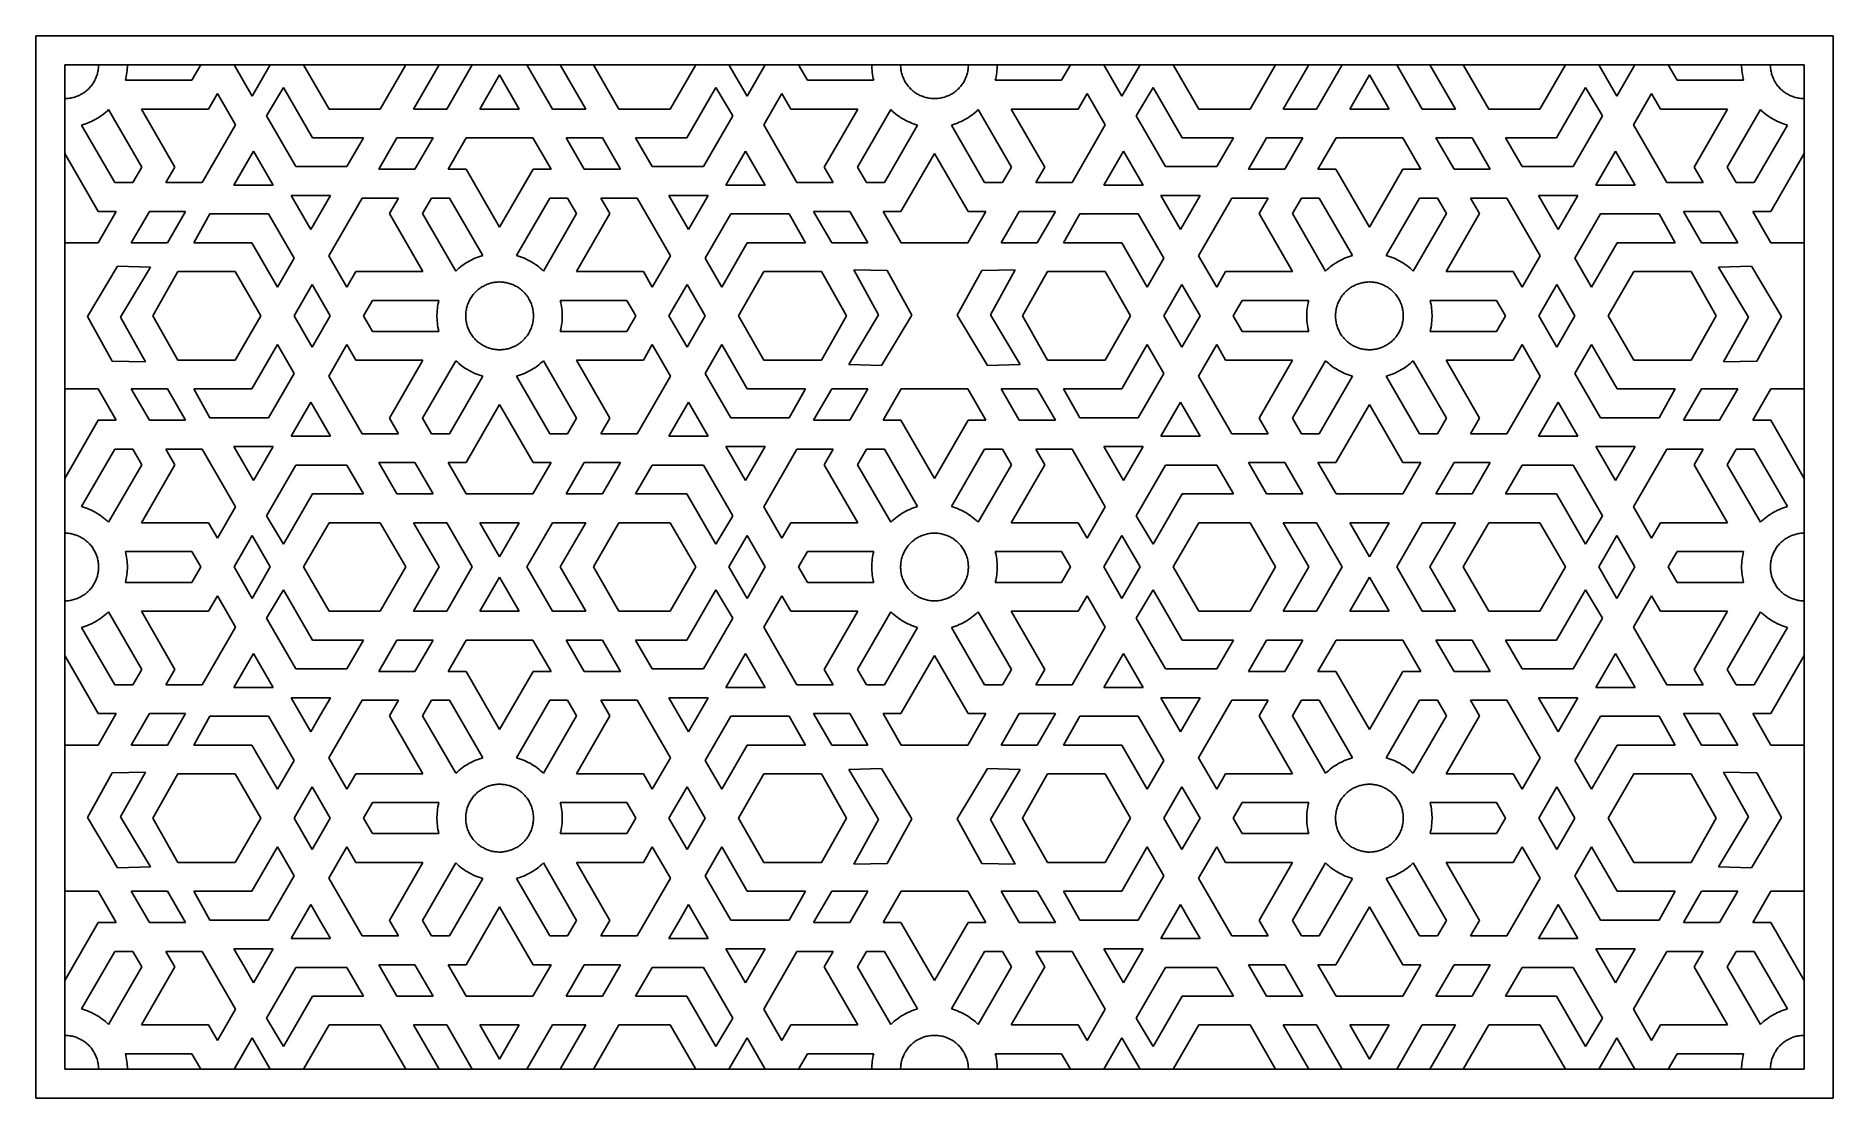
# Model space of a CAD drawing. Header units: millimetres. Extents: x 69 to 506, y 121 to 380.
import ezdxf

# ---------------------------------------------------------------- set-up
doc = ezdxf.new("R2010")
doc.units = ezdxf.units.MM
doc.layers.add('Layer 01', color=1, linetype='Continuous', true_color=0xff0000)

msp = doc.modelspace()

# ---------------------------------------------------------------- linework, layer by layer
at = {"layer": 'Layer 01'}
for p, q in [((505.93, 379.61), (68.87, 379.61)), ((68.87, 379.61), (68.87, 121.36)), ((505.93, 121.36), (505.93, 379.61)), ((498.93, 372.61), (75.87, 372.61)), ((75.87, 372.61), (75.87, 128.36)), ((84.04, 371.49), (84.07, 371.77)), ((84.07, 371.77), (84.09, 372.05)), ((84.09, 372.05), (84.11, 372.33)), ((84.11, 372.33), (84.11, 372.61)), ((91.05, 371.18), (91.08, 371.66)), ((91.08, 371.66), (91.11, 372.14)), ((91.11, 372.14), (91.11, 372.61)), ((108.97, 372.61), (106.79, 368.84)), ((121.45, 364.98), (117.05, 372.61)), ((125.86, 372.61), (121.45, 364.98)), ((133.94, 372.61), (140.16, 361.84)), ((152.6, 361.84), (158.82, 372.61)), ((166.91, 372.61), (160.69, 361.84)), ((168.77, 361.84), (174.99, 372.61)), ((194.51, 361.84), (188.28, 372.61)), ((196.37, 372.61), (202.59, 361.84)), ((204.45, 372.61), (210.67, 361.84)), ((223.11, 361.84), (229.33, 372.61)), ((241.82, 364.98), (237.42, 372.61)), ((246.22, 372.61), (241.82, 364.98)), ((256.49, 368.84), (254.31, 372.61)), ((272.16, 372.61), (272.17, 372.14)), ((272.17, 372.14), (272.19, 371.66)), ((272.19, 371.66), (272.23, 371.18)), ((279.16, 372.61), (279.17, 372.33)), ((279.17, 372.33), (279.18, 372.05)), ((279.18, 372.05), (279.2, 371.77)), ((279.2, 371.77), (279.24, 371.49)), ((295.6, 371.77), (295.56, 371.49)), ((295.62, 372.05), (295.6, 371.77)), ((295.63, 372.33), (295.62, 372.05)), ((295.64, 372.61), (295.63, 372.33)), ((302.61, 371.66), (302.57, 371.18)), ((302.63, 372.14), (302.61, 371.66)), ((302.64, 372.61), (302.63, 372.14)), ((318.31, 368.84), (320.49, 372.61)), ((328.58, 372.61), (332.98, 364.98)), ((332.98, 364.98), (337.39, 372.61)), ((351.69, 361.84), (345.47, 372.61)), ((370.35, 372.61), (364.13, 361.84)), ((378.43, 372.61), (372.21, 361.84)), ((380.29, 361.84), (386.52, 372.61)), ((406.03, 361.84), (399.81, 372.61)), ((407.89, 372.61), (414.11, 361.84)), ((422.2, 361.84), (415.98, 372.61)), ((440.86, 372.61), (434.64, 361.84)), ((448.94, 372.61), (453.35, 364.98)), ((453.35, 364.98), (457.75, 372.61)), ((465.83, 372.61), (468.01, 368.84)), ((483.69, 372.14), (483.69, 372.61)), ((483.72, 371.66), (483.69, 372.14)), ((483.75, 371.18), (483.72, 371.66)), ((490.69, 372.33), (490.69, 372.61)), ((490.71, 372.05), (490.69, 372.33)), ((490.73, 371.77), (490.71, 372.05)), ((490.76, 371.49), (490.73, 371.77)), ((498.93, 128.36), (498.93, 372.61)), ((81.9, 366.99), (82.08, 367.2)), ((82.08, 367.2), (82.27, 367.41)), ((82.27, 367.41), (82.44, 367.63)), ((82.44, 367.63), (82.61, 367.86)), ((82.61, 367.86), (82.76, 368.09)), ((82.76, 368.09), (82.91, 368.33)), ((82.91, 368.33), (83.06, 368.57)), ((83.06, 368.57), (83.19, 368.82)), ((83.19, 368.82), (83.31, 369.07)), ((83.31, 369.07), (83.43, 369.33)), ((83.43, 369.33), (83.54, 369.59)), ((83.54, 369.59), (83.64, 369.85)), ((83.64, 369.85), (83.73, 370.12)), ((83.73, 370.12), (83.81, 370.39)), ((83.81, 370.39), (83.88, 370.66)), ((83.88, 370.66), (83.94, 370.94)), ((83.94, 370.94), (83.99, 371.21)), ((83.99, 371.21), (84.04, 371.49)), ((90.64, 368.84), (90.75, 369.3)), ((106.79, 368.84), (90.64, 368.84)), ((90.75, 369.3), (90.85, 369.77)), ((90.85, 369.77), (90.93, 370.24)), ((90.93, 370.24), (90.99, 370.71)), ((90.99, 370.71), (91.05, 371.18)), ((176.85, 361.84), (181.64, 370.13)), ((181.64, 370.13), (186.42, 361.84)), ((272.64, 368.84), (256.49, 368.84)), ((272.23, 371.18), (272.28, 370.71)), ((272.28, 370.71), (272.35, 370.24)), ((272.35, 370.24), (272.43, 369.77)), ((272.43, 369.77), (272.52, 369.3)), ((272.52, 369.3), (272.64, 368.84)), ((279.24, 371.49), (279.28, 371.21)), ((279.28, 371.21), (279.33, 370.94)), ((279.33, 370.94), (279.39, 370.66)), ((279.39, 370.66), (279.47, 370.39)), ((279.47, 370.39), (279.55, 370.12)), ((279.55, 370.12), (279.64, 369.85)), ((279.64, 369.85), (279.74, 369.59)), ((279.74, 369.59), (279.84, 369.33)), ((279.84, 369.33), (279.96, 369.07)), ((279.96, 369.07), (280.08, 368.82)), ((280.08, 368.82), (280.22, 368.57)), ((280.22, 368.57), (280.36, 368.33)), ((280.36, 368.33), (280.51, 368.09)), ((280.51, 368.09), (280.67, 367.86)), ((280.67, 367.86), (280.83, 367.63)), ((280.83, 367.63), (281.01, 367.41)), ((281.01, 367.41), (281.19, 367.2)), ((281.19, 367.2), (281.38, 366.99)), ((293.61, 367.2), (293.42, 366.99)), ((293.79, 367.41), (293.61, 367.2)), ((293.97, 367.63), (293.79, 367.41)), ((294.13, 367.86), (293.97, 367.63)), ((294.29, 368.09), (294.13, 367.86)), ((294.44, 368.33), (294.29, 368.09)), ((294.58, 368.57), (294.44, 368.33)), ((294.72, 368.82), (294.58, 368.57)), ((294.84, 369.07), (294.72, 368.82)), ((294.96, 369.33), (294.84, 369.07)), ((295.06, 369.59), (294.96, 369.33)), ((295.16, 369.85), (295.06, 369.59)), ((295.25, 370.12), (295.16, 369.85)), ((295.33, 370.39), (295.25, 370.12)), ((295.41, 370.66), (295.33, 370.39)), ((295.47, 370.94), (295.41, 370.66)), ((295.52, 371.21), (295.47, 370.94)), ((295.56, 371.49), (295.52, 371.21)), ((302.28, 369.3), (302.16, 368.84)), ((302.16, 368.84), (318.31, 368.84)), ((302.37, 369.77), (302.28, 369.3)), ((302.45, 370.24), (302.37, 369.77)), ((302.52, 370.71), (302.45, 370.24)), ((302.57, 371.18), (302.52, 370.71)), ((393.16, 370.13), (388.38, 361.84)), ((397.95, 361.84), (393.16, 370.13)), ((468.01, 368.84), (484.16, 368.84)), ((483.81, 370.71), (483.75, 371.18)), ((483.87, 370.24), (483.81, 370.71)), ((483.95, 369.77), (483.87, 370.24)), ((484.05, 369.3), (483.95, 369.77)), ((484.16, 368.84), (484.05, 369.3)), ((490.81, 371.21), (490.76, 371.49)), ((490.86, 370.94), (490.81, 371.21)), ((490.92, 370.66), (490.86, 370.94)), ((490.99, 370.39), (490.92, 370.66)), ((491.07, 370.12), (490.99, 370.39)), ((491.16, 369.85), (491.07, 370.12)), ((491.26, 369.59), (491.16, 369.85)), ((491.37, 369.33), (491.26, 369.59)), ((491.49, 369.07), (491.37, 369.33)), ((491.61, 368.82), (491.49, 369.07)), ((491.74, 368.57), (491.61, 368.82)), ((491.89, 368.33), (491.74, 368.57)), ((492.04, 368.09), (491.89, 368.33)), ((492.19, 367.86), (492.04, 368.09)), ((492.36, 367.63), (492.19, 367.86)), ((492.53, 367.41), (492.36, 367.63)), ((492.72, 367.2), (492.53, 367.41)), ((492.9, 366.99), (492.72, 367.2)), ((75.87, 364.37), (76.16, 364.38)), ((76.16, 364.38), (76.44, 364.39)), ((76.44, 364.39), (76.72, 364.42)), ((76.72, 364.42), (77, 364.45)), ((77, 364.45), (77.27, 364.49)), ((77.27, 364.49), (77.55, 364.55)), ((77.55, 364.55), (77.82, 364.61)), ((77.82, 364.61), (78.1, 364.68)), ((78.1, 364.68), (78.37, 364.76)), ((78.37, 364.76), (78.63, 364.85)), ((78.63, 364.85), (78.9, 364.95)), ((78.9, 364.95), (79.16, 365.06)), ((79.16, 365.06), (79.41, 365.17)), ((79.41, 365.17), (79.66, 365.3)), ((79.66, 365.3), (79.91, 365.43)), ((79.91, 365.43), (80.15, 365.57)), ((80.15, 365.57), (80.39, 365.72)), ((80.39, 365.72), (80.63, 365.88)), ((80.63, 365.88), (80.85, 366.05)), ((80.85, 366.05), (81.07, 366.22)), ((81.07, 366.22), (81.29, 366.4)), ((81.29, 366.4), (81.5, 366.59)), ((81.5, 366.59), (81.7, 366.79)), ((81.7, 366.79), (81.9, 366.99)), ((113.01, 365.61), (110.83, 361.84)), ((117.41, 357.98), (113.01, 365.61)), ((124.96, 360.17), (129.06, 367.07)), ((129.06, 367.07), (136.12, 354.84)), ((234.21, 367.07), (227.15, 354.84)), ((238.32, 360.17), (234.21, 367.07)), ((250.27, 365.61), (245.86, 357.98)), ((252.44, 361.84), (250.27, 365.61)), ((281.38, 366.99), (281.57, 366.79)), ((281.57, 366.79), (281.78, 366.59)), ((281.78, 366.59), (281.99, 366.4)), ((281.99, 366.4), (282.2, 366.22)), ((282.2, 366.22), (282.42, 366.05)), ((282.42, 366.05), (282.65, 365.88)), ((282.65, 365.88), (282.88, 365.72)), ((282.88, 365.72), (283.12, 365.57)), ((283.12, 365.57), (283.36, 365.43)), ((283.36, 365.43), (283.61, 365.3)), ((283.61, 365.3), (283.86, 365.17)), ((283.86, 365.17), (284.12, 365.06)), ((284.12, 365.06), (284.38, 364.95)), ((284.38, 364.95), (284.64, 364.85)), ((284.64, 364.85), (284.91, 364.76)), ((284.91, 364.76), (285.18, 364.68)), ((285.18, 364.68), (285.45, 364.61)), ((285.45, 364.61), (285.72, 364.55)), ((285.72, 364.55), (286, 364.49)), ((286, 364.49), (286.28, 364.45)), ((286.28, 364.45), (286.56, 364.42)), ((286.56, 364.42), (286.84, 364.39)), ((286.84, 364.39), (287.12, 364.38)), ((287.12, 364.38), (287.4, 364.37)), ((287.68, 364.38), (287.4, 364.37)), ((287.96, 364.39), (287.68, 364.38)), ((288.24, 364.42), (287.96, 364.39)), ((288.52, 364.45), (288.24, 364.42)), ((288.8, 364.49), (288.52, 364.45)), ((289.08, 364.55), (288.8, 364.49)), ((289.35, 364.61), (289.08, 364.55)), ((289.62, 364.68), (289.35, 364.61)), ((289.89, 364.76), (289.62, 364.68)), ((290.16, 364.85), (289.89, 364.76)), ((290.42, 364.95), (290.16, 364.85)), ((290.68, 365.06), (290.42, 364.95)), ((290.94, 365.17), (290.68, 365.06)), ((291.19, 365.3), (290.94, 365.17)), ((291.44, 365.43), (291.19, 365.3)), ((291.68, 365.57), (291.44, 365.43)), ((291.92, 365.72), (291.68, 365.57)), ((292.15, 365.88), (291.92, 365.72)), ((292.38, 366.05), (292.15, 365.88)), ((292.6, 366.22), (292.38, 366.05)), ((292.81, 366.4), (292.6, 366.22)), ((293.02, 366.59), (292.81, 366.4)), ((293.23, 366.79), (293.02, 366.59)), ((293.42, 366.99), (293.23, 366.79)), ((322.36, 361.84), (324.53, 365.61)), ((324.53, 365.61), (328.94, 357.98)), ((336.48, 360.17), (340.59, 367.07)), ((340.59, 367.07), (347.65, 354.84)), ((445.74, 367.07), (438.68, 354.84)), ((449.84, 360.17), (445.74, 367.07)), ((457.39, 357.98), (461.79, 365.61)), ((461.79, 365.61), (463.97, 361.84)), ((493.1, 366.79), (492.9, 366.99)), ((493.3, 366.59), (493.1, 366.79)), ((493.51, 366.4), (493.3, 366.59)), ((493.73, 366.22), (493.51, 366.4)), ((493.95, 366.05), (493.73, 366.22)), ((494.17, 365.88), (493.95, 366.05)), ((494.41, 365.72), (494.17, 365.88)), ((494.65, 365.57), (494.41, 365.72)), ((494.89, 365.43), (494.65, 365.57)), ((495.14, 365.3), (494.89, 365.43)), ((495.39, 365.17), (495.14, 365.3)), ((495.64, 365.06), (495.39, 365.17)), ((495.9, 364.95), (495.64, 365.06)), ((496.17, 364.85), (495.9, 364.95)), ((496.43, 364.76), (496.17, 364.85)), ((496.7, 364.68), (496.43, 364.76)), ((496.98, 364.61), (496.7, 364.68)), ((497.25, 364.55), (496.98, 364.61)), ((497.53, 364.49), (497.25, 364.55)), ((497.8, 364.45), (497.53, 364.49)), ((498.08, 364.42), (497.8, 364.45)), ((498.36, 364.39), (498.08, 364.42)), ((498.64, 364.38), (498.36, 364.39)), ((498.93, 364.37), (498.64, 364.38)), ((80.96, 358.25), (81.43, 358.42)), ((81.43, 358.42), (81.9, 358.62)), ((81.9, 358.62), (82.37, 358.83)), ((82.37, 358.83), (82.82, 359.05)), ((82.82, 359.05), (83.27, 359.29)), ((83.27, 359.29), (83.71, 359.54)), ((83.71, 359.54), (84.14, 359.81)), ((84.14, 359.81), (84.57, 360.1)), ((84.57, 360.1), (84.98, 360.39)), ((84.98, 360.39), (85.38, 360.7)), ((85.38, 360.7), (85.77, 361.03)), ((85.77, 361.03), (86.16, 361.36)), ((86.16, 361.36), (86.52, 361.71)), ((86.52, 361.71), (94.6, 347.73)), ((110.83, 361.84), (94.54, 361.84)), ((94.54, 361.84), (102.68, 347.73)), ((132.08, 347.84), (124.96, 360.17)), ((140.16, 361.84), (152.6, 361.84)), ((160.69, 361.84), (168.77, 361.84)), ((186.42, 361.84), (176.85, 361.84)), ((202.59, 361.84), (194.51, 361.84)), ((210.67, 361.84), (223.11, 361.84)), ((231.19, 347.84), (238.32, 360.17)), ((268.74, 361.84), (252.44, 361.84)), ((260.59, 347.73), (268.74, 361.84)), ((268.67, 347.73), (276.75, 361.71)), ((276.75, 361.71), (277.12, 361.36)), ((277.12, 361.36), (277.5, 361.03)), ((277.5, 361.03), (277.89, 360.7)), ((277.89, 360.7), (278.29, 360.39)), ((278.29, 360.39), (278.71, 360.1)), ((278.71, 360.1), (279.13, 359.81)), ((279.13, 359.81), (279.56, 359.54)), ((279.56, 359.54), (280, 359.29)), ((280, 359.29), (280.45, 359.05)), ((280.45, 359.05), (280.91, 358.83)), ((280.91, 358.83), (281.37, 358.62)), ((281.37, 358.62), (281.84, 358.42)), ((281.84, 358.42), (282.32, 358.25)), ((292.96, 358.42), (292.48, 358.25)), ((293.43, 358.62), (292.96, 358.42)), ((293.89, 358.83), (293.43, 358.62)), ((294.35, 359.05), (293.89, 358.83)), ((294.8, 359.29), (294.35, 359.05)), ((295.24, 359.54), (294.8, 359.29)), ((295.67, 359.81), (295.24, 359.54)), ((296.09, 360.1), (295.67, 359.81)), ((296.51, 360.39), (296.09, 360.1)), ((296.91, 360.7), (296.51, 360.39)), ((297.3, 361.03), (296.91, 360.7)), ((297.68, 361.36), (297.3, 361.03)), ((298.05, 361.71), (297.68, 361.36)), ((306.13, 347.73), (298.05, 361.71)), ((314.21, 347.73), (306.06, 361.84)), ((306.06, 361.84), (322.36, 361.84)), ((343.61, 347.84), (336.48, 360.17)), ((364.13, 361.84), (351.69, 361.84)), ((372.21, 361.84), (380.29, 361.84)), ((388.38, 361.84), (397.95, 361.84)), ((414.11, 361.84), (406.03, 361.84)), ((434.64, 361.84), (422.2, 361.84)), ((442.72, 347.84), (449.84, 360.17)), ((463.97, 361.84), (480.26, 361.84)), ((480.26, 361.84), (472.12, 347.73)), ((488.28, 361.71), (480.2, 347.73)), ((488.64, 361.36), (488.28, 361.71)), ((489.03, 361.03), (488.64, 361.36)), ((489.42, 360.7), (489.03, 361.03)), ((489.82, 360.39), (489.42, 360.7)), ((490.23, 360.1), (489.82, 360.39)), ((490.66, 359.81), (490.23, 360.1)), ((491.09, 359.54), (490.66, 359.81)), ((491.53, 359.29), (491.09, 359.54)), ((491.98, 359.05), (491.53, 359.29)), ((492.43, 358.83), (491.98, 359.05)), ((492.9, 358.62), (492.43, 358.83)), ((493.37, 358.42), (492.9, 358.62)), ((493.84, 358.25), (493.37, 358.42)), ((79.99, 357.94), (80.48, 358.08)), ((88.06, 343.95), (79.99, 357.94)), ((80.48, 358.08), (80.96, 358.25)), ((109.31, 343.95), (117.41, 357.98)), ((136.12, 354.84), (148.56, 354.84)), ((148.56, 354.84), (144.52, 347.84)), ((156.64, 354.84), (152.24, 347.21)), ((165.45, 354.84), (156.64, 354.84)), ((161.05, 347.21), (165.45, 354.84)), ((169.13, 347.21), (173.54, 354.84)), ((173.54, 354.84), (189.74, 354.84)), ((189.74, 354.84), (194.14, 347.21)), ((197.82, 354.84), (202.22, 347.21)), ((206.63, 354.84), (197.82, 354.84)), ((211.03, 347.21), (206.63, 354.84)), ((227.15, 354.84), (214.71, 354.84)), ((214.71, 354.84), (218.75, 347.84)), ((245.86, 357.98), (253.96, 343.95)), ((283.29, 357.94), (275.21, 343.95)), ((282.32, 358.25), (282.8, 358.08)), ((282.8, 358.08), (283.29, 357.94)), ((292, 358.08), (291.51, 357.94)), ((291.51, 357.94), (299.59, 343.95)), ((292.48, 358.25), (292, 358.08)), ((328.94, 357.98), (320.84, 343.95)), ((347.65, 354.84), (360.09, 354.84)), ((360.09, 354.84), (356.05, 347.84)), ((363.77, 347.21), (368.17, 354.84)), ((368.17, 354.84), (376.98, 354.84)), ((376.98, 354.84), (372.58, 347.21)), ((385.06, 354.84), (380.66, 347.21)), ((401.26, 354.84), (385.06, 354.84)), ((405.67, 347.21), (401.26, 354.84)), ((413.75, 347.21), (409.35, 354.84)), ((409.35, 354.84), (418.16, 354.84)), ((418.16, 354.84), (422.56, 347.21)), ((438.68, 354.84), (426.24, 354.84)), ((426.24, 354.84), (430.28, 347.84)), ((465.49, 343.95), (457.39, 357.98)), ((486.74, 343.95), (494.81, 357.94)), ((494.32, 358.08), (493.84, 358.25)), ((494.81, 357.94), (494.32, 358.08)), ((84.02, 336.95), (75.87, 351.06)), ((121.82, 351.61), (117.03, 343.32)), ((126.6, 343.32), (121.82, 351.61)), ((241.46, 351.61), (236.67, 343.32)), ((246.24, 343.32), (241.46, 351.61)), ((287.4, 351.06), (279.25, 336.95)), ((287.4, 351.06), (295.55, 336.95)), ((328.56, 343.32), (333.34, 351.61)), ((333.34, 351.61), (338.13, 343.32)), ((448.2, 343.32), (452.98, 351.61)), ((452.98, 351.61), (457.77, 343.32)), ((490.78, 336.95), (498.93, 351.06)), ((94.6, 347.73), (92.42, 343.95)), ((102.68, 347.73), (100.5, 343.95)), ((144.52, 347.84), (132.08, 347.84)), ((152.24, 347.21), (161.05, 347.21)), ((173.49, 347.21), (169.13, 347.21)), ((181.64, 333.1), (173.49, 347.21)), ((189.78, 347.21), (181.64, 333.1)), ((194.14, 347.21), (189.78, 347.21)), ((202.22, 347.21), (211.03, 347.21)), ((218.75, 347.84), (231.19, 347.84)), ((262.77, 343.95), (260.59, 347.73)), ((270.85, 343.95), (268.67, 347.73)), ((303.95, 343.95), (306.13, 347.73)), ((312.03, 343.95), (314.21, 347.73)), ((356.05, 347.84), (343.61, 347.84)), ((372.58, 347.21), (363.77, 347.21)), ((380.66, 347.21), (385.02, 347.21)), ((385.02, 347.21), (393.16, 333.1)), ((393.16, 333.1), (401.31, 347.21)), ((401.31, 347.21), (405.67, 347.21)), ((422.56, 347.21), (413.75, 347.21)), ((430.28, 347.84), (442.72, 347.84)), ((472.12, 347.73), (474.3, 343.95)), ((480.2, 347.73), (482.38, 343.95)), ((92.42, 343.95), (88.06, 343.95)), ((100.5, 343.95), (109.31, 343.95)), ((117.03, 343.32), (126.6, 343.32)), ((236.67, 343.32), (246.24, 343.32)), ((253.96, 343.95), (262.77, 343.95)), ((275.21, 343.95), (270.85, 343.95)), ((299.59, 343.95), (303.95, 343.95)), ((320.84, 343.95), (312.03, 343.95)), ((338.13, 343.32), (328.56, 343.32)), ((457.77, 343.32), (448.2, 343.32)), ((474.3, 343.95), (465.49, 343.95)), ((482.38, 343.95), (486.74, 343.95)), ((83.97, 329.32), (88.38, 336.95)), ((88.38, 336.95), (84.02, 336.95)), ((92.06, 329.32), (96.46, 336.95)), ((96.46, 336.95), (105.27, 336.95)), ((105.27, 336.95), (100.87, 329.32)), ((130.91, 340.84), (140.48, 340.84)), ((135.69, 332.55), (130.91, 340.84)), ((140.48, 340.84), (135.69, 332.55)), ((140.1, 326.18), (148.2, 340.21)), ((148.2, 340.21), (157.01, 340.21)), ((157.01, 340.21), (154.83, 336.44)), ((162.91, 336.44), (165.09, 340.21)), ((165.09, 340.21), (169.45, 340.21)), ((169.45, 340.21), (177.52, 326.22)), ((185.75, 326.22), (193.83, 340.21)), ((193.83, 340.21), (198.18, 340.21)), ((198.18, 340.21), (200.36, 336.44)), ((208.45, 336.44), (206.27, 340.21)), ((206.27, 340.21), (215.08, 340.21)), ((215.08, 340.21), (223.18, 326.18)), ((227.58, 332.55), (222.8, 340.84)), ((222.8, 340.84), (232.37, 340.84)), ((232.37, 340.84), (227.58, 332.55)), ((262.41, 329.32), (258, 336.95)), ((258, 336.95), (266.81, 336.95)), ((266.81, 336.95), (271.22, 329.32)), ((279.25, 336.95), (274.9, 336.95)), ((274.9, 336.95), (279.3, 329.32)), ((299.91, 336.95), (295.5, 329.32)), ((295.55, 336.95), (299.91, 336.95)), ((307.99, 336.95), (303.58, 329.32)), ((316.8, 336.95), (307.99, 336.95)), ((312.39, 329.32), (316.8, 336.95)), ((342.43, 340.84), (347.22, 332.55)), ((352, 340.84), (342.43, 340.84)), ((347.22, 332.55), (352, 340.84)), ((359.72, 340.21), (351.62, 326.18)), ((368.53, 340.21), (359.72, 340.21)), ((366.35, 336.44), (368.53, 340.21)), ((376.62, 340.21), (374.44, 336.44)), ((380.97, 340.21), (376.62, 340.21)), ((389.05, 326.22), (380.97, 340.21)), ((405.35, 340.21), (397.28, 326.22)), ((409.71, 340.21), (405.35, 340.21)), ((411.89, 336.44), (409.71, 340.21)), ((426.6, 340.21), (417.79, 340.21)), ((417.79, 340.21), (419.97, 336.44)), ((434.7, 326.18), (426.6, 340.21)), ((443.89, 340.84), (434.32, 340.84)), ((434.32, 340.84), (439.11, 332.55)), ((439.11, 332.55), (443.89, 340.84)), ((469.53, 336.95), (473.93, 329.32)), ((478.34, 336.95), (469.53, 336.95)), ((482.74, 329.32), (478.34, 336.95)), ((490.83, 329.32), (486.42, 336.95)), ((486.42, 336.95), (490.78, 336.95)), ((111.19, 336.32), (107.27, 329.32)), ((125.43, 336.32), (111.19, 336.32)), ((131.65, 325.55), (125.43, 336.32)), ((154.83, 336.44), (162.98, 322.32)), ((170.99, 322.45), (162.91, 336.44)), ((200.36, 336.44), (192.29, 322.45)), ((200.3, 322.32), (208.45, 336.44)), ((231.62, 325.55), (237.84, 336.32)), ((237.84, 336.32), (252.08, 336.32)), ((252.08, 336.32), (256, 329.32)), ((322.72, 336.32), (318.8, 329.32)), ((336.96, 336.32), (322.72, 336.32)), ((343.18, 325.55), (336.96, 336.32)), ((374.5, 322.32), (366.35, 336.44)), ((374.44, 336.44), (382.51, 322.45)), ((403.81, 322.45), (411.89, 336.44)), ((419.97, 336.44), (411.82, 322.32)), ((443.15, 325.55), (449.37, 336.32)), ((449.37, 336.32), (463.61, 336.32)), ((463.61, 336.32), (467.53, 329.32)), ((75.87, 329.32), (83.97, 329.32)), ((100.87, 329.32), (92.06, 329.32)), ((107.27, 329.32), (121.39, 329.32)), ((121.39, 329.32), (127.61, 318.55)), ((241.88, 329.32), (235.66, 318.55)), ((256, 329.32), (241.88, 329.32)), ((271.22, 329.32), (262.41, 329.32)), ((279.3, 329.32), (287.4, 329.32)), ((295.5, 329.32), (287.4, 329.32)), ((303.58, 329.32), (312.39, 329.32)), ((318.8, 329.32), (332.92, 329.32)), ((332.92, 329.32), (339.14, 318.55)), ((453.41, 329.32), (447.19, 318.55)), ((467.53, 329.32), (453.41, 329.32)), ((473.93, 329.32), (482.74, 329.32)), ((498.93, 329.32), (490.83, 329.32)), ((81.39, 311.4), (88.72, 323.61)), ((88.72, 323.61), (96.74, 323.37)), ((127.61, 318.55), (131.65, 325.55)), ((144.5, 318.55), (140.1, 326.18)), ((172.13, 323.46), (171.74, 323.14)), ((172.53, 323.77), (172.13, 323.46)), ((172.94, 324.07), (172.53, 323.77)), ((173.37, 324.35), (172.94, 324.07)), ((173.8, 324.62), (173.37, 324.35)), ((174.24, 324.87), (173.8, 324.62)), ((174.69, 325.11), (174.24, 324.87)), ((175.14, 325.34), (174.69, 325.11)), ((175.61, 325.55), (175.14, 325.34)), ((176.08, 325.74), (175.61, 325.55)), ((176.55, 325.92), (176.08, 325.74)), ((177.04, 326.08), (176.55, 325.92)), ((177.52, 326.22), (177.04, 326.08)), ((186.24, 326.08), (185.75, 326.22)), ((186.72, 325.92), (186.24, 326.08)), ((187.2, 325.74), (186.72, 325.92)), ((187.67, 325.55), (187.2, 325.74)), ((188.13, 325.34), (187.67, 325.55)), ((188.59, 325.11), (188.13, 325.34)), ((189.04, 324.87), (188.59, 325.11)), ((189.48, 324.62), (189.04, 324.87)), ((189.91, 324.35), (189.48, 324.62)), ((190.33, 324.07), (189.91, 324.35)), ((190.74, 323.77), (190.33, 324.07)), ((191.15, 323.46), (190.74, 323.77)), ((191.54, 323.14), (191.15, 323.46)), ((223.18, 326.18), (218.77, 318.55)), ((235.66, 318.55), (231.62, 325.55)), ((339.14, 318.55), (343.18, 325.55)), ((351.62, 326.18), (356.03, 318.55)), ((383.26, 323.14), (383.65, 323.46)), ((383.65, 323.46), (384.06, 323.77)), ((384.06, 323.77), (384.47, 324.07)), ((384.47, 324.07), (384.89, 324.35)), ((384.89, 324.35), (385.32, 324.62)), ((385.32, 324.62), (385.76, 324.87)), ((385.76, 324.87), (386.21, 325.11)), ((386.21, 325.11), (386.67, 325.34)), ((386.67, 325.34), (387.13, 325.55)), ((387.13, 325.55), (387.6, 325.74)), ((387.6, 325.74), (388.08, 325.92)), ((388.08, 325.92), (388.56, 326.08)), ((388.56, 326.08), (389.05, 326.22)), ((397.28, 326.22), (397.76, 326.08)), ((397.76, 326.08), (398.25, 325.92)), ((398.25, 325.92), (398.72, 325.74)), ((398.72, 325.74), (399.19, 325.55)), ((399.19, 325.55), (399.66, 325.34)), ((399.66, 325.34), (400.11, 325.11)), ((400.11, 325.11), (400.56, 324.87)), ((400.56, 324.87), (401, 324.62)), ((401, 324.62), (401.43, 324.35)), ((401.43, 324.35), (401.86, 324.07)), ((401.86, 324.07), (402.27, 323.77)), ((402.27, 323.77), (402.67, 323.46)), ((402.67, 323.46), (403.06, 323.14)), ((430.3, 318.55), (434.7, 326.18)), ((447.19, 318.55), (443.15, 325.55)), ((486.08, 323.61), (478.06, 323.37)), ((493.41, 311.4), (486.08, 323.61)), ((96.74, 323.37), (89.47, 311.26)), ((103.35, 322.32), (97.31, 311.55)), ((117.35, 322.32), (103.35, 322.32)), ((123.57, 311.55), (117.35, 322.32)), ((136.06, 319.18), (131.65, 311.55)), ((140.46, 311.55), (136.06, 319.18)), ((146.68, 322.32), (144.5, 318.55)), ((162.98, 322.32), (146.68, 322.32)), ((171.36, 322.8), (170.99, 322.45)), ((171.74, 323.14), (171.36, 322.8)), ((178.1, 318.99), (178.36, 319.11)), ((178.36, 319.11), (178.63, 319.22)), ((178.63, 319.22), (178.9, 319.32)), ((178.9, 319.32), (179.17, 319.41)), ((179.17, 319.41), (179.44, 319.49)), ((179.44, 319.49), (179.72, 319.56)), ((179.72, 319.56), (180, 319.63)), ((180, 319.63), (180.28, 319.68)), ((180.28, 319.68), (180.56, 319.72)), ((180.56, 319.72), (180.85, 319.75)), ((180.85, 319.75), (181.13, 319.77)), ((181.13, 319.77), (181.42, 319.79)), ((181.42, 319.79), (181.7, 319.79)), ((181.7, 319.79), (181.99, 319.78)), ((181.99, 319.78), (182.28, 319.76)), ((182.28, 319.76), (182.56, 319.74)), ((182.56, 319.74), (182.84, 319.7)), ((182.84, 319.7), (183.13, 319.65)), ((183.13, 319.65), (183.41, 319.6)), ((183.41, 319.6), (183.68, 319.53)), ((183.68, 319.53), (183.96, 319.46)), ((183.96, 319.46), (184.23, 319.37)), ((184.23, 319.37), (184.5, 319.28)), ((184.5, 319.28), (184.77, 319.17)), ((184.77, 319.17), (185.03, 319.06)), ((185.03, 319.06), (185.29, 318.94)), ((191.92, 322.8), (191.54, 323.14)), ((192.29, 322.45), (191.92, 322.8)), ((216.59, 322.32), (200.3, 322.32)), ((218.77, 318.55), (216.59, 322.32)), ((227.22, 319.18), (222.81, 311.55)), ((231.62, 311.55), (227.22, 319.18)), ((245.93, 322.32), (239.7, 311.55)), ((259.93, 322.32), (245.93, 322.32)), ((265.96, 311.55), (259.93, 322.32)), ((273.8, 311.84), (267.76, 322.72)), ((267.76, 322.72), (275.85, 322.58)), ((275.85, 322.58), (281.88, 311.71)), ((298.95, 322.58), (292.92, 311.71)), ((307.04, 322.72), (298.95, 322.58)), ((301, 311.84), (307.04, 322.72)), ((308.84, 311.55), (314.87, 322.32)), ((314.87, 322.32), (328.87, 322.32)), ((328.87, 322.32), (335.1, 311.55)), ((343.18, 311.55), (347.58, 319.18)), ((347.58, 319.18), (351.99, 311.55)), ((356.03, 318.55), (358.21, 322.32)), ((358.21, 322.32), (374.5, 322.32)), ((382.51, 322.45), (382.88, 322.8)), ((382.88, 322.8), (383.26, 323.14)), ((389.77, 319.06), (389.51, 318.94)), ((390.03, 319.17), (389.77, 319.06)), ((390.3, 319.28), (390.03, 319.17)), ((390.57, 319.37), (390.3, 319.28)), ((390.84, 319.46), (390.57, 319.37)), ((391.12, 319.53), (390.84, 319.46)), ((391.39, 319.6), (391.12, 319.53)), ((391.67, 319.65), (391.39, 319.6)), ((391.96, 319.7), (391.67, 319.65)), ((392.24, 319.74), (391.96, 319.7)), ((392.52, 319.76), (392.24, 319.74)), ((392.81, 319.78), (392.52, 319.76)), ((393.1, 319.79), (392.81, 319.78)), ((393.38, 319.79), (393.1, 319.79)), ((393.67, 319.77), (393.38, 319.79)), ((393.95, 319.75), (393.67, 319.77)), ((394.24, 319.72), (393.95, 319.75)), ((394.52, 319.68), (394.24, 319.72)), ((394.8, 319.63), (394.52, 319.68)), ((395.08, 319.56), (394.8, 319.63)), ((395.36, 319.49), (395.08, 319.56)), ((395.63, 319.41), (395.36, 319.49)), ((395.9, 319.32), (395.63, 319.41)), ((396.17, 319.22), (395.9, 319.32)), ((396.44, 319.11), (396.17, 319.22)), ((396.7, 318.99), (396.44, 319.11)), ((403.06, 323.14), (403.44, 322.8)), ((403.44, 322.8), (403.81, 322.45)), ((411.82, 322.32), (428.12, 322.32)), ((428.12, 322.32), (430.3, 318.55)), ((434.34, 311.55), (438.74, 319.18)), ((438.74, 319.18), (443.15, 311.55)), ((451.23, 311.55), (457.45, 322.32)), ((457.45, 322.32), (471.45, 322.32)), ((471.45, 322.32), (477.49, 311.55)), ((478.06, 323.37), (485.33, 311.26)), ((148.54, 311.55), (150.72, 315.32)), ((150.72, 315.32), (166.87, 315.32)), ((166.75, 314.83), (166.65, 314.33)), ((166.87, 315.32), (166.75, 314.83)), ((173.94, 314.48), (174.04, 314.75)), ((174.04, 314.75), (174.16, 315.01)), ((174.16, 315.01), (174.28, 315.27)), ((174.28, 315.27), (174.42, 315.52)), ((174.42, 315.52), (174.56, 315.77)), ((174.56, 315.77), (174.71, 316.01)), ((174.71, 316.01), (174.87, 316.25)), ((174.87, 316.25), (175.04, 316.48)), ((175.04, 316.48), (175.21, 316.71)), ((175.21, 316.71), (175.39, 316.93)), ((175.39, 316.93), (175.59, 317.14)), ((175.59, 317.14), (175.78, 317.35)), ((175.78, 317.35), (175.99, 317.55)), ((175.99, 317.55), (176.2, 317.74)), ((176.2, 317.74), (176.42, 317.93)), ((176.42, 317.93), (176.64, 318.1)), ((176.64, 318.1), (176.87, 318.27)), ((176.87, 318.27), (177.11, 318.43)), ((177.11, 318.43), (177.35, 318.59)), ((177.35, 318.59), (177.6, 318.73)), ((177.6, 318.73), (177.85, 318.87)), ((177.85, 318.87), (178.1, 318.99)), ((185.29, 318.94), (185.54, 318.8)), ((185.54, 318.8), (185.79, 318.66)), ((185.79, 318.66), (186.04, 318.52)), ((186.04, 318.52), (186.28, 318.36)), ((186.28, 318.36), (186.51, 318.19)), ((186.51, 318.19), (186.74, 318.02)), ((186.74, 318.02), (186.96, 317.84)), ((186.96, 317.84), (187.18, 317.65)), ((187.18, 317.65), (187.38, 317.45)), ((187.38, 317.45), (187.59, 317.25)), ((187.59, 317.25), (187.78, 317.04)), ((187.78, 317.04), (187.97, 316.83)), ((187.97, 316.83), (188.15, 316.6)), ((188.15, 316.6), (188.32, 316.37)), ((188.32, 316.37), (188.48, 316.14)), ((188.48, 316.14), (188.64, 315.9)), ((188.64, 315.9), (188.78, 315.65)), ((188.78, 315.65), (188.92, 315.4)), ((188.92, 315.4), (189.05, 315.15)), ((189.05, 315.15), (189.17, 314.89)), ((189.17, 314.89), (189.28, 314.62)), ((196.4, 315.32), (212.55, 315.32)), ((196.52, 314.83), (196.4, 315.32)), ((196.62, 314.33), (196.52, 314.83)), ((212.55, 315.32), (214.73, 311.55)), ((362.25, 315.32), (360.07, 311.55)), ((378.4, 315.32), (362.25, 315.32)), ((378.18, 314.33), (378.28, 314.83)), ((378.28, 314.83), (378.4, 315.32)), ((385.63, 314.89), (385.52, 314.62)), ((385.75, 315.15), (385.63, 314.89)), ((385.88, 315.4), (385.75, 315.15)), ((386.02, 315.65), (385.88, 315.4)), ((386.16, 315.9), (386.02, 315.65)), ((386.32, 316.14), (386.16, 315.9)), ((386.48, 316.37), (386.32, 316.14)), ((386.65, 316.6), (386.48, 316.37)), ((386.83, 316.83), (386.65, 316.6)), ((387.02, 317.04), (386.83, 316.83)), ((387.21, 317.25), (387.02, 317.04)), ((387.42, 317.45), (387.21, 317.25)), ((387.62, 317.65), (387.42, 317.45)), ((387.84, 317.84), (387.62, 317.65)), ((388.06, 318.02), (387.84, 317.84)), ((388.29, 318.19), (388.06, 318.02)), ((388.52, 318.36), (388.29, 318.19)), ((388.76, 318.52), (388.52, 318.36)), ((389.01, 318.66), (388.76, 318.52)), ((389.26, 318.8), (389.01, 318.66)), ((389.51, 318.94), (389.26, 318.8)), ((396.95, 318.87), (396.7, 318.99)), ((397.2, 318.73), (396.95, 318.87)), ((397.45, 318.59), (397.2, 318.73)), ((397.69, 318.43), (397.45, 318.59)), ((397.93, 318.27), (397.69, 318.43)), ((398.16, 318.1), (397.93, 318.27)), ((398.38, 317.93), (398.16, 318.1)), ((398.6, 317.74), (398.38, 317.93)), ((398.81, 317.55), (398.6, 317.74)), ((399.02, 317.35), (398.81, 317.55)), ((399.22, 317.14), (399.02, 317.35)), ((399.41, 316.93), (399.22, 317.14)), ((399.59, 316.71), (399.41, 316.93)), ((399.76, 316.48), (399.59, 316.71)), ((399.93, 316.25), (399.76, 316.48)), ((400.09, 316.01), (399.93, 316.25)), ((400.24, 315.77), (400.09, 316.01)), ((400.38, 315.52), (400.24, 315.77)), ((400.52, 315.27), (400.38, 315.52)), ((400.64, 315.01), (400.52, 315.27)), ((400.76, 314.75), (400.64, 315.01)), ((400.86, 314.48), (400.76, 314.75)), ((424.08, 315.32), (407.93, 315.32)), ((407.93, 315.32), (408.05, 314.83)), ((408.05, 314.83), (408.15, 314.33)), ((426.26, 311.55), (424.08, 315.32)), ((87.43, 300.52), (81.39, 311.4)), ((89.47, 311.26), (95.51, 300.38)), ((97.31, 311.55), (103.35, 300.78)), ((117.35, 300.78), (123.57, 311.55)), ((131.65, 311.55), (136.06, 303.92)), ((136.06, 303.92), (140.46, 311.55)), ((150.72, 307.78), (148.54, 311.55)), ((166.42, 312.31), (166.4, 311.8)), ((166.4, 311.8), (166.4, 311.3)), ((166.4, 311.3), (166.42, 310.79)), ((166.45, 312.82), (166.42, 312.31)), ((166.42, 310.79), (166.45, 310.28)), ((166.5, 313.33), (166.45, 312.82)), ((166.57, 313.83), (166.5, 313.33)), ((166.65, 314.33), (166.57, 313.83)), ((173.4, 311.69), (173.41, 311.98)), ((173.4, 311.4), (173.4, 311.69)), ((173.41, 311.12), (173.4, 311.4)), ((173.41, 311.98), (173.43, 312.26)), ((173.43, 310.83), (173.41, 311.12)), ((173.43, 312.26), (173.46, 312.54)), ((173.46, 310.55), (173.43, 310.83)), ((173.46, 312.54), (173.5, 312.83)), ((173.5, 310.26), (173.46, 310.55)), ((173.5, 312.83), (173.55, 313.11)), ((173.55, 313.11), (173.61, 313.39)), ((173.61, 313.39), (173.67, 313.67)), ((173.67, 313.67), (173.75, 313.94)), ((173.75, 313.94), (173.84, 314.21)), ((173.84, 314.21), (173.94, 314.48)), ((189.28, 314.62), (189.38, 314.36)), ((189.38, 314.36), (189.48, 314.09)), ((189.48, 314.09), (189.56, 313.81)), ((189.56, 313.81), (189.63, 313.54)), ((189.63, 313.54), (189.7, 313.26)), ((189.7, 313.26), (189.75, 312.98)), ((189.75, 312.98), (189.8, 312.69)), ((189.8, 310.41), (189.75, 310.13)), ((189.8, 312.69), (189.83, 312.41)), ((189.83, 310.7), (189.8, 310.41)), ((189.83, 312.41), (189.86, 312.13)), ((189.86, 310.98), (189.83, 310.7)), ((189.86, 312.13), (189.87, 311.84)), ((189.87, 311.27), (189.86, 310.98)), ((189.87, 311.84), (189.88, 311.55)), ((189.88, 311.55), (189.87, 311.27)), ((196.7, 313.83), (196.62, 314.33)), ((196.77, 313.33), (196.7, 313.83)), ((196.82, 312.82), (196.77, 313.33)), ((196.86, 312.31), (196.82, 312.82)), ((196.82, 310.28), (196.86, 310.79)), ((196.87, 311.8), (196.86, 312.31)), ((196.86, 310.79), (196.87, 311.3)), ((196.87, 311.3), (196.87, 311.8)), ((214.73, 311.55), (212.55, 307.78)), ((222.81, 311.55), (227.22, 303.92)), ((227.22, 303.92), (231.62, 311.55)), ((239.7, 311.55), (245.93, 300.78)), ((259.93, 300.78), (265.96, 311.55)), ((266.53, 299.74), (273.8, 311.84)), ((281.88, 311.71), (274.55, 299.49)), ((292.92, 311.71), (300.25, 299.49)), ((308.27, 299.74), (301, 311.84)), ((314.87, 300.78), (308.84, 311.55)), ((335.1, 311.55), (328.87, 300.78)), ((347.58, 303.92), (343.18, 311.55)), ((351.99, 311.55), (347.58, 303.92)), ((360.07, 311.55), (362.25, 307.78)), ((377.93, 311.8), (377.94, 312.31)), ((377.93, 311.3), (377.93, 311.8)), ((377.94, 310.79), (377.93, 311.3)), ((377.94, 312.31), (377.98, 312.82)), ((377.98, 310.28), (377.94, 310.79)), ((377.98, 312.82), (378.03, 313.33)), ((378.03, 313.33), (378.1, 313.83)), ((378.1, 313.83), (378.18, 314.33)), ((384.93, 311.84), (384.92, 311.55)), ((384.92, 311.55), (384.93, 311.27)), ((384.94, 312.13), (384.93, 311.84)), ((384.93, 311.27), (384.94, 310.98)), ((384.97, 312.41), (384.94, 312.13)), ((384.94, 310.98), (384.97, 310.7)), ((385, 312.69), (384.97, 312.41)), ((384.97, 310.7), (385, 310.41)), ((385.05, 312.98), (385, 312.69)), ((385, 310.41), (385.05, 310.13)), ((385.1, 313.26), (385.05, 312.98)), ((385.17, 313.54), (385.1, 313.26)), ((385.24, 313.81), (385.17, 313.54)), ((385.32, 314.09), (385.24, 313.81)), ((385.42, 314.36), (385.32, 314.09)), ((385.52, 314.62), (385.42, 314.36)), ((400.96, 314.21), (400.86, 314.48)), ((401.05, 313.94), (400.96, 314.21)), ((401.13, 313.67), (401.05, 313.94)), ((401.19, 313.39), (401.13, 313.67)), ((401.25, 313.11), (401.19, 313.39)), ((401.3, 312.83), (401.25, 313.11)), ((401.34, 312.54), (401.3, 312.83)), ((401.3, 310.26), (401.34, 310.55)), ((401.37, 312.26), (401.34, 312.54)), ((401.34, 310.55), (401.37, 310.83)), ((401.39, 311.98), (401.37, 312.26)), ((401.37, 310.83), (401.39, 311.12)), ((401.4, 311.69), (401.39, 311.98)), ((401.39, 311.12), (401.4, 311.4)), ((401.4, 311.4), (401.4, 311.69)), ((408.15, 314.33), (408.23, 313.83)), ((408.23, 313.83), (408.3, 313.33)), ((408.3, 313.33), (408.35, 312.82)), ((408.35, 312.82), (408.38, 312.31)), ((408.38, 310.79), (408.35, 310.28)), ((408.38, 312.31), (408.4, 311.8)), ((408.4, 311.3), (408.38, 310.79)), ((408.4, 311.8), (408.4, 311.3)), ((424.08, 307.78), (426.26, 311.55)), ((438.74, 303.92), (434.34, 311.55)), ((443.15, 311.55), (438.74, 303.92)), ((457.45, 300.78), (451.23, 311.55)), ((477.49, 311.55), (471.45, 300.78)), ((485.33, 311.26), (479.29, 300.38)), ((487.37, 300.52), (493.41, 311.4)), ((166.87, 307.78), (150.72, 307.78)), ((166.45, 310.28), (166.5, 309.77)), ((166.5, 309.77), (166.57, 309.27)), ((166.57, 309.27), (166.65, 308.77)), ((166.65, 308.77), (166.75, 308.27)), ((166.75, 308.27), (166.87, 307.78)), ((173.55, 309.98), (173.5, 310.26)), ((173.61, 309.7), (173.55, 309.98)), ((173.68, 309.43), (173.61, 309.7)), ((173.75, 309.15), (173.68, 309.43)), ((173.84, 308.88), (173.75, 309.15)), ((173.94, 308.61), (173.84, 308.88)), ((174.05, 308.34), (173.94, 308.61)), ((174.16, 308.08), (174.05, 308.34)), ((174.29, 307.83), (174.16, 308.08)), ((174.42, 307.57), (174.29, 307.83)), ((174.56, 307.32), (174.42, 307.57)), ((174.71, 307.08), (174.56, 307.32)), ((174.87, 306.84), (174.71, 307.08)), ((175.04, 306.61), (174.87, 306.84)), ((175.22, 306.39), (175.04, 306.61)), ((175.4, 306.17), (175.22, 306.39)), ((175.59, 305.95), (175.4, 306.17)), ((175.79, 305.75), (175.59, 305.95)), ((187.79, 306.07), (187.59, 305.86)), ((187.97, 306.28), (187.79, 306.07)), ((188.15, 306.5), (187.97, 306.28)), ((188.32, 306.73), (188.15, 306.5)), ((188.49, 306.97), (188.32, 306.73)), ((188.64, 307.21), (188.49, 306.97)), ((188.79, 307.45), (188.64, 307.21)), ((188.92, 307.71), (188.79, 307.45)), ((189.05, 307.96), (188.92, 307.71)), ((189.17, 308.22), (189.05, 307.96)), ((189.28, 308.48), (189.17, 308.22)), ((189.39, 308.75), (189.28, 308.48)), ((189.48, 309.02), (189.39, 308.75)), ((189.56, 309.3), (189.48, 309.02)), ((189.64, 309.57), (189.56, 309.3)), ((189.7, 309.85), (189.64, 309.57)), ((189.75, 310.13), (189.7, 309.85)), ((196.4, 307.78), (196.52, 308.27)), ((212.55, 307.78), (196.4, 307.78)), ((196.52, 308.27), (196.62, 308.77)), ((196.62, 308.77), (196.7, 309.27)), ((196.7, 309.27), (196.77, 309.77)), ((196.77, 309.77), (196.82, 310.28)), ((362.25, 307.78), (378.4, 307.78)), ((378.03, 309.77), (377.98, 310.28)), ((378.1, 309.27), (378.03, 309.77)), ((378.18, 308.77), (378.1, 309.27)), ((378.28, 308.27), (378.18, 308.77)), ((378.4, 307.78), (378.28, 308.27)), ((385.05, 310.13), (385.1, 309.85)), ((385.1, 309.85), (385.16, 309.57)), ((385.16, 309.57), (385.24, 309.3)), ((385.24, 309.3), (385.32, 309.02)), ((385.32, 309.02), (385.41, 308.75)), ((385.41, 308.75), (385.52, 308.48)), ((385.52, 308.48), (385.63, 308.22)), ((385.63, 308.22), (385.75, 307.96)), ((385.75, 307.96), (385.88, 307.71)), ((385.88, 307.71), (386.01, 307.45)), ((386.01, 307.45), (386.16, 307.21)), ((386.16, 307.21), (386.31, 306.97)), ((386.31, 306.97), (386.48, 306.73)), ((386.48, 306.73), (386.65, 306.5)), ((386.65, 306.5), (386.83, 306.28)), ((386.83, 306.28), (387.01, 306.07)), ((387.01, 306.07), (387.21, 305.86)), ((399.01, 305.75), (399.21, 305.95)), ((399.21, 305.95), (399.4, 306.17)), ((399.4, 306.17), (399.58, 306.39)), ((399.58, 306.39), (399.76, 306.61)), ((399.76, 306.61), (399.93, 306.84)), ((399.93, 306.84), (400.09, 307.08)), ((400.09, 307.08), (400.24, 307.32)), ((400.24, 307.32), (400.38, 307.57)), ((400.38, 307.57), (400.51, 307.83)), ((400.51, 307.83), (400.64, 308.08)), ((400.64, 308.08), (400.75, 308.34)), ((400.75, 308.34), (400.86, 308.61)), ((400.86, 308.61), (400.96, 308.88)), ((400.96, 308.88), (401.05, 309.15)), ((401.05, 309.15), (401.12, 309.43)), ((401.12, 309.43), (401.19, 309.7)), ((401.19, 309.7), (401.25, 309.98)), ((401.25, 309.98), (401.3, 310.26)), ((408.05, 308.27), (407.93, 307.78)), ((407.93, 307.78), (424.08, 307.78)), ((408.15, 308.77), (408.05, 308.27)), ((408.23, 309.27), (408.15, 308.77)), ((408.3, 309.77), (408.23, 309.27)), ((408.35, 310.28), (408.3, 309.77)), ((121.39, 293.78), (127.61, 304.55)), ((127.61, 304.55), (131.65, 297.55)), ((140.1, 296.92), (144.5, 304.55)), ((144.5, 304.55), (146.68, 300.78)), ((175.99, 305.55), (175.79, 305.75)), ((176.21, 305.35), (175.99, 305.55)), ((176.42, 305.17), (176.21, 305.35)), ((176.65, 304.99), (176.42, 305.17)), ((176.88, 304.82), (176.65, 304.99)), ((177.12, 304.66), (176.88, 304.82)), ((177.36, 304.51), (177.12, 304.66)), ((177.6, 304.37), (177.36, 304.51)), ((177.86, 304.23), (177.6, 304.37)), ((178.11, 304.1), (177.86, 304.23)), ((178.37, 303.99), (178.11, 304.1)), ((178.64, 303.88), (178.37, 303.99)), ((178.91, 303.78), (178.64, 303.88)), ((179.18, 303.69), (178.91, 303.78)), ((179.45, 303.61), (179.18, 303.69)), ((179.73, 303.54), (179.45, 303.61)), ((180.01, 303.47), (179.73, 303.54)), ((180.29, 303.42), (180.01, 303.47)), ((180.57, 303.38), (180.29, 303.42)), ((180.86, 303.35), (180.57, 303.38)), ((181.14, 303.33), (180.86, 303.35)), ((181.43, 303.31), (181.14, 303.33)), ((181.71, 303.31), (181.43, 303.31)), ((182, 303.32), (181.71, 303.31)), ((182.28, 303.34), (182, 303.32)), ((182.57, 303.36), (182.28, 303.34)), ((182.85, 303.4), (182.57, 303.36)), ((183.13, 303.45), (182.85, 303.4)), ((183.41, 303.51), (183.13, 303.45)), ((183.69, 303.57), (183.41, 303.51)), ((183.97, 303.65), (183.69, 303.57)), ((184.24, 303.73), (183.97, 303.65)), ((184.51, 303.83), (184.24, 303.73)), ((184.78, 303.93), (184.51, 303.83)), ((185.04, 304.05), (184.78, 303.93)), ((185.3, 304.17), (185.04, 304.05)), ((185.55, 304.3), (185.3, 304.17)), ((185.8, 304.44), (185.55, 304.3)), ((186.05, 304.59), (185.8, 304.44)), ((186.28, 304.75), (186.05, 304.59)), ((186.52, 304.91), (186.28, 304.75)), ((186.75, 305.09), (186.52, 304.91)), ((186.97, 305.27), (186.75, 305.09)), ((187.18, 305.46), (186.97, 305.27)), ((187.39, 305.65), (187.18, 305.46)), ((187.59, 305.86), (187.39, 305.65)), ((216.59, 300.78), (218.77, 304.55)), ((218.77, 304.55), (223.18, 296.92)), ((235.66, 304.55), (231.62, 297.55)), ((241.88, 293.78), (235.66, 304.55)), ((332.92, 293.78), (339.14, 304.55)), ((339.14, 304.55), (343.18, 297.55)), ((356.03, 304.55), (351.62, 296.92)), ((358.21, 300.78), (356.03, 304.55)), ((387.21, 305.86), (387.41, 305.65)), ((387.41, 305.65), (387.62, 305.46)), ((387.62, 305.46), (387.83, 305.27)), ((387.83, 305.27), (388.05, 305.09)), ((388.05, 305.09), (388.28, 304.91)), ((388.28, 304.91), (388.52, 304.75)), ((388.52, 304.75), (388.75, 304.59)), ((388.75, 304.59), (389, 304.44)), ((389, 304.44), (389.25, 304.3)), ((389.25, 304.3), (389.5, 304.17)), ((389.5, 304.17), (389.76, 304.05)), ((389.76, 304.05), (390.02, 303.93)), ((390.02, 303.93), (390.29, 303.83)), ((390.29, 303.83), (390.56, 303.73)), ((390.56, 303.73), (390.83, 303.65)), ((390.83, 303.65), (391.11, 303.57)), ((391.11, 303.57), (391.39, 303.51)), ((391.39, 303.51), (391.67, 303.45)), ((391.67, 303.45), (391.95, 303.4)), ((391.95, 303.4), (392.23, 303.36)), ((392.23, 303.36), (392.52, 303.34)), ((392.52, 303.34), (392.8, 303.32)), ((392.8, 303.32), (393.09, 303.31)), ((393.09, 303.31), (393.37, 303.31)), ((393.37, 303.31), (393.66, 303.33)), ((393.66, 303.33), (393.94, 303.35)), ((393.94, 303.35), (394.23, 303.38)), ((394.23, 303.38), (394.51, 303.42)), ((394.51, 303.42), (394.79, 303.47)), ((394.79, 303.47), (395.07, 303.54)), ((395.07, 303.54), (395.35, 303.61)), ((395.35, 303.61), (395.62, 303.69)), ((395.62, 303.69), (395.89, 303.78)), ((395.89, 303.78), (396.16, 303.88)), ((396.16, 303.88), (396.43, 303.99)), ((396.43, 303.99), (396.69, 304.1)), ((396.69, 304.1), (396.94, 304.23)), ((396.94, 304.23), (397.2, 304.37)), ((397.2, 304.37), (397.44, 304.51)), ((397.44, 304.51), (397.68, 304.66)), ((397.68, 304.66), (397.92, 304.82)), ((397.92, 304.82), (398.15, 304.99)), ((398.15, 304.99), (398.38, 305.17)), ((398.38, 305.17), (398.59, 305.35)), ((398.59, 305.35), (398.81, 305.55)), ((398.81, 305.55), (399.01, 305.75)), ((430.3, 304.55), (428.12, 300.78)), ((434.7, 296.92), (430.3, 304.55)), ((447.19, 304.55), (443.15, 297.55)), ((453.41, 293.78), (447.19, 304.55)), ((95.51, 300.38), (87.43, 300.52)), ((103.35, 300.78), (117.35, 300.78)), ((131.65, 297.55), (125.43, 286.78)), ((146.68, 300.78), (162.98, 300.78)), ((162.98, 300.78), (154.83, 286.67)), ((162.91, 286.67), (170.99, 300.65)), ((170.99, 300.65), (171.36, 300.3)), ((171.36, 300.3), (171.74, 299.96)), ((171.74, 299.96), (172.13, 299.64)), ((172.13, 299.64), (172.53, 299.33)), ((172.53, 299.33), (172.94, 299.03)), ((172.94, 299.03), (173.37, 298.75)), ((173.37, 298.75), (173.8, 298.48)), ((173.8, 298.48), (174.24, 298.23)), ((174.24, 298.23), (174.69, 297.99)), ((174.69, 297.99), (175.14, 297.76)), ((175.14, 297.76), (175.61, 297.55)), ((175.61, 297.55), (176.08, 297.36)), ((176.08, 297.36), (176.55, 297.18)), ((186.72, 297.18), (187.2, 297.36)), ((187.2, 297.36), (187.67, 297.55)), ((187.67, 297.55), (188.13, 297.76)), ((188.13, 297.76), (188.59, 297.99)), ((188.59, 297.99), (189.04, 298.23)), ((189.04, 298.23), (189.48, 298.48)), ((189.48, 298.48), (189.91, 298.75)), ((189.91, 298.75), (190.33, 299.03)), ((190.33, 299.03), (190.74, 299.33)), ((190.74, 299.33), (191.15, 299.64)), ((191.15, 299.64), (191.54, 299.96)), ((191.54, 299.96), (191.92, 300.3)), ((191.92, 300.3), (192.29, 300.65)), ((192.29, 300.65), (200.36, 286.67)), ((208.45, 286.67), (200.3, 300.78)), ((200.3, 300.78), (216.59, 300.78)), ((231.62, 297.55), (237.84, 286.78)), ((245.93, 300.78), (259.93, 300.78)), ((274.55, 299.49), (266.53, 299.74)), ((300.25, 299.49), (308.27, 299.74)), ((328.87, 300.78), (314.87, 300.78)), ((343.18, 297.55), (336.96, 286.78)), ((374.5, 300.78), (358.21, 300.78)), ((366.35, 286.67), (374.5, 300.78)), ((382.51, 300.65), (374.44, 286.67)), ((382.88, 300.3), (382.51, 300.65)), ((383.26, 299.96), (382.88, 300.3)), ((383.65, 299.64), (383.26, 299.96)), ((384.06, 299.33), (383.65, 299.64)), ((384.47, 299.03), (384.06, 299.33)), ((384.89, 298.75), (384.47, 299.03)), ((385.32, 298.48), (384.89, 298.75)), ((385.76, 298.23), (385.32, 298.48)), ((386.21, 297.99), (385.76, 298.23)), ((386.67, 297.76), (386.21, 297.99)), ((387.13, 297.55), (386.67, 297.76)), ((387.6, 297.36), (387.13, 297.55)), ((388.08, 297.18), (387.6, 297.36)), ((398.72, 297.36), (398.25, 297.18)), ((399.19, 297.55), (398.72, 297.36)), ((399.66, 297.76), (399.19, 297.55)), ((400.11, 297.99), (399.66, 297.76)), ((400.56, 298.23), (400.11, 297.99)), ((401, 298.48), (400.56, 298.23)), ((401.43, 298.75), (401, 298.48)), ((401.86, 299.03), (401.43, 298.75)), ((402.27, 299.33), (401.86, 299.03)), ((402.67, 299.64), (402.27, 299.33)), ((403.06, 299.96), (402.67, 299.64)), ((403.44, 300.3), (403.06, 299.96)), ((403.81, 300.65), (403.44, 300.3)), ((411.89, 286.67), (403.81, 300.65)), ((428.12, 300.78), (411.82, 300.78)), ((411.82, 300.78), (419.97, 286.67)), ((443.15, 297.55), (449.37, 286.78)), ((471.45, 300.78), (457.45, 300.78)), ((479.29, 300.38), (487.37, 300.52)), ((83.97, 293.78), (75.87, 293.78)), ((88.38, 286.15), (83.97, 293.78)), ((96.46, 286.15), (92.06, 293.78)), ((92.06, 293.78), (100.87, 293.78)), ((100.87, 293.78), (105.27, 286.15)), ((107.27, 293.78), (121.39, 293.78)), ((111.19, 286.78), (107.27, 293.78)), ((148.2, 282.89), (140.1, 296.92)), ((177.52, 296.88), (169.45, 282.89)), ((176.55, 297.18), (177.04, 297.02)), ((177.04, 297.02), (177.52, 296.88)), ((185.75, 296.88), (186.24, 297.02)), ((193.83, 282.89), (185.75, 296.88)), ((186.24, 297.02), (186.72, 297.18)), ((223.18, 296.92), (215.08, 282.89)), ((256, 293.78), (241.88, 293.78)), ((252.08, 286.78), (256, 293.78)), ((258, 286.15), (262.41, 293.78)), ((262.41, 293.78), (271.22, 293.78)), ((271.22, 293.78), (266.81, 286.15)), ((279.3, 293.78), (274.9, 286.15)), ((287.4, 293.78), (279.3, 293.78)), ((287.4, 293.78), (295.5, 293.78)), ((295.5, 293.78), (299.91, 286.15)), ((312.39, 293.78), (303.58, 293.78)), ((303.58, 293.78), (307.99, 286.15)), ((316.8, 286.15), (312.39, 293.78)), ((318.8, 293.78), (332.92, 293.78)), ((322.72, 286.78), (318.8, 293.78)), ((351.62, 296.92), (359.72, 282.89)), ((380.97, 282.89), (389.05, 296.88)), ((388.56, 297.02), (388.08, 297.18)), ((389.05, 296.88), (388.56, 297.02)), ((397.76, 297.02), (397.28, 296.88)), ((397.28, 296.88), (405.35, 282.89)), ((398.25, 297.18), (397.76, 297.02)), ((426.6, 282.89), (434.7, 296.92)), ((467.53, 293.78), (453.41, 293.78)), ((463.61, 286.78), (467.53, 293.78)), ((473.93, 293.78), (469.53, 286.15)), ((482.74, 293.78), (473.93, 293.78)), ((478.34, 286.15), (482.74, 293.78)), ((486.42, 286.15), (490.83, 293.78)), ((490.83, 293.78), (498.93, 293.78)), ((130.91, 282.26), (135.69, 290.55)), ((135.69, 290.55), (140.48, 282.26)), ((173.49, 275.89), (181.64, 290)), ((181.64, 290), (189.78, 275.89)), ((222.8, 282.26), (227.58, 290.55)), ((227.58, 290.55), (232.37, 282.26)), ((347.22, 290.55), (342.43, 282.26)), ((352, 282.26), (347.22, 290.55)), ((393.16, 290), (385.02, 275.89)), ((401.31, 275.89), (393.16, 290)), ((439.11, 290.55), (434.32, 282.26)), ((443.89, 282.26), (439.11, 290.55)), ((75.87, 272.04), (84.02, 286.15)), ((84.02, 286.15), (88.38, 286.15)), ((105.27, 286.15), (96.46, 286.15)), ((125.43, 286.78), (111.19, 286.78)), ((154.83, 286.67), (157.01, 282.89)), ((165.09, 282.89), (162.91, 286.67)), ((200.36, 286.67), (198.18, 282.89)), ((206.27, 282.89), (208.45, 286.67)), ((237.84, 286.78), (252.08, 286.78)), ((266.81, 286.15), (258, 286.15)), ((274.9, 286.15), (279.25, 286.15)), ((279.25, 286.15), (287.4, 272.04)), ((295.55, 286.15), (287.4, 272.04)), ((299.91, 286.15), (295.55, 286.15)), ((307.99, 286.15), (316.8, 286.15)), ((336.96, 286.78), (322.72, 286.78)), ((368.53, 282.89), (366.35, 286.67)), ((374.44, 286.67), (376.62, 282.89)), ((409.71, 282.89), (411.89, 286.67)), ((419.97, 286.67), (417.79, 282.89)), ((449.37, 286.78), (463.61, 286.78)), ((469.53, 286.15), (478.34, 286.15)), ((490.78, 286.15), (486.42, 286.15)), ((498.93, 272.04), (490.78, 286.15)), ((126.6, 279.78), (117.03, 279.78)), ((117.03, 279.78), (121.82, 271.49)), ((121.82, 271.49), (126.6, 279.78)), ((140.48, 282.26), (130.91, 282.26)), ((157.01, 282.89), (148.2, 282.89)), ((169.45, 282.89), (165.09, 282.89)), ((198.18, 282.89), (193.83, 282.89)), ((215.08, 282.89), (206.27, 282.89)), ((232.37, 282.26), (222.8, 282.26)), ((236.67, 279.78), (241.46, 271.49)), ((246.24, 279.78), (236.67, 279.78)), ((241.46, 271.49), (246.24, 279.78)), ((333.34, 271.49), (328.56, 279.78)), ((328.56, 279.78), (338.13, 279.78)), ((338.13, 279.78), (333.34, 271.49)), ((342.43, 282.26), (352, 282.26)), ((359.72, 282.89), (368.53, 282.89)), ((376.62, 282.89), (380.97, 282.89)), ((405.35, 282.89), (409.71, 282.89)), ((417.79, 282.89), (426.6, 282.89)), ((434.32, 282.26), (443.89, 282.26)), ((448.2, 279.78), (457.77, 279.78)), ((452.98, 271.49), (448.2, 279.78)), ((457.77, 279.78), (452.98, 271.49)), ((79.99, 265.16), (88.06, 279.15)), ((94.6, 275.37), (86.52, 261.39)), ((88.06, 279.15), (92.42, 279.15)), ((92.42, 279.15), (94.6, 275.37)), ((102.68, 275.37), (94.54, 261.26)), ((109.31, 279.15), (100.5, 279.15)), ((100.5, 279.15), (102.68, 275.37)), ((117.41, 265.12), (109.31, 279.15)), ((161.05, 275.89), (152.24, 275.89)), ((152.24, 275.89), (156.64, 268.26)), ((165.45, 268.26), (161.05, 275.89)), ((173.54, 268.26), (169.13, 275.89)), ((169.13, 275.89), (173.49, 275.89)), ((194.14, 275.89), (189.74, 268.26)), ((189.78, 275.89), (194.14, 275.89)), ((202.22, 275.89), (197.82, 268.26)), ((211.03, 275.89), (202.22, 275.89)), ((206.63, 268.26), (211.03, 275.89)), ((253.96, 279.15), (245.86, 265.12)), ((262.77, 279.15), (253.96, 279.15)), ((260.59, 275.37), (262.77, 279.15)), ((268.74, 261.26), (260.59, 275.37)), ((268.67, 275.37), (270.85, 279.15)), ((276.75, 261.39), (268.67, 275.37)), ((270.85, 279.15), (275.21, 279.15)), ((275.21, 279.15), (283.29, 265.16)), ((299.59, 279.15), (291.51, 265.16)), ((298.05, 261.39), (306.13, 275.37)), ((303.95, 279.15), (299.59, 279.15)), ((306.13, 275.37), (303.95, 279.15)), ((306.06, 261.26), (314.21, 275.37)), ((312.03, 279.15), (320.84, 279.15)), ((314.21, 275.37), (312.03, 279.15)), ((320.84, 279.15), (328.94, 265.12)), ((368.17, 268.26), (363.77, 275.89)), ((363.77, 275.89), (372.58, 275.89)), ((372.58, 275.89), (376.98, 268.26)), ((380.66, 275.89), (385.06, 268.26)), ((385.02, 275.89), (380.66, 275.89)), ((401.26, 268.26), (405.67, 275.89)), ((405.67, 275.89), (401.31, 275.89)), ((409.35, 268.26), (413.75, 275.89)), ((413.75, 275.89), (422.56, 275.89)), ((422.56, 275.89), (418.16, 268.26)), ((457.39, 265.12), (465.49, 279.15)), ((465.49, 279.15), (474.3, 279.15)), ((474.3, 279.15), (472.12, 275.37)), ((472.12, 275.37), (480.26, 261.26)), ((482.38, 279.15), (480.2, 275.37)), ((480.2, 275.37), (488.28, 261.39)), ((486.74, 279.15), (482.38, 279.15)), ((494.81, 265.16), (486.74, 279.15)), ((132.08, 275.26), (124.96, 262.93)), ((144.52, 275.26), (132.08, 275.26)), ((148.56, 268.26), (144.52, 275.26)), ((214.71, 268.26), (218.75, 275.26)), ((218.75, 275.26), (231.19, 275.26)), ((231.19, 275.26), (238.32, 262.93)), ((343.61, 275.26), (336.48, 262.93)), ((356.05, 275.26), (343.61, 275.26)), ((360.09, 268.26), (356.05, 275.26)), ((426.24, 268.26), (430.28, 275.26)), ((430.28, 275.26), (442.72, 275.26)), ((442.72, 275.26), (449.84, 262.93)), ((129.06, 256.03), (136.12, 268.26)), ((136.12, 268.26), (148.56, 268.26)), ((156.64, 268.26), (165.45, 268.26)), ((189.74, 268.26), (173.54, 268.26)), ((197.82, 268.26), (206.63, 268.26)), ((227.15, 268.26), (214.71, 268.26)), ((234.21, 256.03), (227.15, 268.26)), ((340.59, 256.03), (347.65, 268.26)), ((347.65, 268.26), (360.09, 268.26)), ((376.98, 268.26), (368.17, 268.26)), ((385.06, 268.26), (401.26, 268.26)), ((418.16, 268.26), (409.35, 268.26)), ((438.68, 268.26), (426.24, 268.26)), ((445.74, 256.03), (438.68, 268.26)), ((80.48, 265.02), (79.99, 265.16)), ((80.96, 264.85), (80.48, 265.02)), ((81.43, 264.68), (80.96, 264.85)), ((81.9, 264.48), (81.43, 264.68)), ((82.37, 264.27), (81.9, 264.48)), ((82.82, 264.05), (82.37, 264.27)), ((83.27, 263.81), (82.82, 264.05)), ((83.71, 263.56), (83.27, 263.81)), ((84.14, 263.29), (83.71, 263.56)), ((84.57, 263), (84.14, 263.29)), ((84.98, 262.71), (84.57, 263)), ((85.38, 262.4), (84.98, 262.71)), ((85.77, 262.07), (85.38, 262.4)), ((113.01, 257.49), (117.41, 265.12)), ((124.96, 262.93), (129.06, 256.03)), ((238.32, 262.93), (234.21, 256.03)), ((245.86, 265.12), (250.27, 257.49)), ((277.89, 262.4), (277.5, 262.07)), ((278.29, 262.71), (277.89, 262.4)), ((278.71, 263), (278.29, 262.71)), ((279.13, 263.29), (278.71, 263)), ((279.56, 263.56), (279.13, 263.29)), ((280, 263.81), (279.56, 263.56)), ((280.45, 264.05), (280, 263.81)), ((280.91, 264.27), (280.45, 264.05)), ((281.37, 264.48), (280.91, 264.27)), ((281.84, 264.68), (281.37, 264.48)), ((282.32, 264.85), (281.84, 264.68)), ((282.8, 265.02), (282.32, 264.85)), ((283.29, 265.16), (282.8, 265.02)), ((291.51, 265.16), (292, 265.02)), ((292, 265.02), (292.48, 264.85)), ((292.48, 264.85), (292.96, 264.68)), ((292.96, 264.68), (293.43, 264.48)), ((293.43, 264.48), (293.89, 264.27)), ((293.89, 264.27), (294.35, 264.05)), ((294.35, 264.05), (294.8, 263.81)), ((294.8, 263.81), (295.24, 263.56)), ((295.24, 263.56), (295.67, 263.29)), ((295.67, 263.29), (296.09, 263)), ((296.09, 263), (296.51, 262.71)), ((296.51, 262.71), (296.91, 262.4)), ((296.91, 262.4), (297.3, 262.07)), ((328.94, 265.12), (324.53, 257.49)), ((336.48, 262.93), (340.59, 256.03)), ((449.84, 262.93), (445.74, 256.03)), ((461.79, 257.49), (457.39, 265.12)), ((489.03, 262.07), (489.42, 262.4)), ((489.42, 262.4), (489.82, 262.71)), ((489.82, 262.71), (490.23, 263)), ((490.23, 263), (490.66, 263.29)), ((490.66, 263.29), (491.09, 263.56)), ((491.09, 263.56), (491.53, 263.81)), ((491.53, 263.81), (491.98, 264.05)), ((491.98, 264.05), (492.43, 264.27)), ((492.43, 264.27), (492.9, 264.48)), ((492.9, 264.48), (493.37, 264.68)), ((493.37, 264.68), (493.84, 264.85)), ((493.84, 264.85), (494.32, 265.02)), ((494.32, 265.02), (494.81, 265.16)), ((76.16, 258.72), (75.87, 258.73)), ((76.44, 258.71), (76.16, 258.72)), ((76.72, 258.68), (76.44, 258.71)), ((77, 258.65), (76.72, 258.68)), ((77.27, 258.61), (77, 258.65)), ((77.55, 258.56), (77.27, 258.61)), ((77.82, 258.49), (77.55, 258.56)), ((78.1, 258.42), (77.82, 258.49)), ((78.37, 258.34), (78.1, 258.42)), ((78.63, 258.25), (78.37, 258.34)), ((78.9, 258.15), (78.63, 258.25)), ((79.16, 258.05), (78.9, 258.15)), ((79.41, 257.93), (79.16, 258.05)), ((79.66, 257.8), (79.41, 257.93)), ((86.16, 261.74), (85.77, 262.07)), ((86.52, 261.39), (86.16, 261.74)), ((94.54, 261.26), (110.83, 261.26)), ((110.83, 261.26), (113.01, 257.49)), ((117.05, 250.49), (121.45, 258.12)), ((121.45, 258.12), (125.86, 250.49)), ((140.16, 261.26), (133.94, 250.49)), ((152.6, 261.26), (140.16, 261.26)), ((158.82, 250.49), (152.6, 261.26)), ((166.91, 250.49), (160.69, 261.26)), ((160.69, 261.26), (168.77, 261.26)), ((168.77, 261.26), (174.99, 250.49)), ((181.64, 252.97), (176.85, 261.26)), ((176.85, 261.26), (186.42, 261.26)), ((186.42, 261.26), (181.64, 252.97)), ((194.51, 261.26), (188.28, 250.49)), ((202.59, 261.26), (194.51, 261.26)), ((196.37, 250.49), (202.59, 261.26)), ((204.45, 250.49), (210.67, 261.26)), ((210.67, 261.26), (223.11, 261.26)), ((223.11, 261.26), (229.33, 250.49)), ((237.42, 250.49), (241.82, 258.12)), ((241.82, 258.12), (246.22, 250.49)), ((250.27, 257.49), (252.44, 261.26)), ((252.44, 261.26), (268.74, 261.26)), ((277.12, 261.74), (276.75, 261.39)), ((277.5, 262.07), (277.12, 261.74)), ((283.86, 257.93), (283.61, 257.8)), ((284.12, 258.05), (283.86, 257.93)), ((284.38, 258.15), (284.12, 258.05)), ((284.64, 258.25), (284.38, 258.15)), ((284.91, 258.34), (284.64, 258.25)), ((285.18, 258.42), (284.91, 258.34)), ((285.45, 258.49), (285.18, 258.42)), ((285.72, 258.56), (285.45, 258.49)), ((286, 258.61), (285.72, 258.56)), ((286.28, 258.65), (286, 258.61)), ((286.56, 258.68), (286.28, 258.65)), ((286.84, 258.71), (286.56, 258.68)), ((287.12, 258.72), (286.84, 258.71)), ((287.4, 258.73), (287.12, 258.72)), ((287.4, 258.73), (287.68, 258.72)), ((287.68, 258.72), (287.96, 258.71)), ((287.96, 258.71), (288.24, 258.68)), ((288.24, 258.68), (288.52, 258.65)), ((288.52, 258.65), (288.8, 258.61)), ((288.8, 258.61), (289.08, 258.56)), ((289.08, 258.56), (289.35, 258.49)), ((289.35, 258.49), (289.62, 258.42)), ((289.62, 258.42), (289.89, 258.34)), ((289.89, 258.34), (290.16, 258.25)), ((290.16, 258.25), (290.42, 258.15)), ((290.42, 258.15), (290.68, 258.05)), ((290.68, 258.05), (290.94, 257.93)), ((290.94, 257.93), (291.19, 257.8)), ((297.3, 262.07), (297.68, 261.74)), ((297.68, 261.74), (298.05, 261.39)), ((322.36, 261.26), (306.06, 261.26)), ((324.53, 257.49), (322.36, 261.26)), ((332.98, 258.12), (328.58, 250.49)), ((337.39, 250.49), (332.98, 258.12)), ((351.69, 261.26), (345.47, 250.49)), ((364.13, 261.26), (351.69, 261.26)), ((370.35, 250.49), (364.13, 261.26)), ((378.43, 250.49), (372.21, 261.26)), ((372.21, 261.26), (380.29, 261.26)), ((380.29, 261.26), (386.52, 250.49)), ((397.95, 261.26), (388.38, 261.26)), ((388.38, 261.26), (393.16, 252.97)), ((393.16, 252.97), (397.95, 261.26)), ((406.03, 261.26), (399.81, 250.49)), ((414.11, 261.26), (406.03, 261.26)), ((407.89, 250.49), (414.11, 261.26)), ((415.98, 250.49), (422.2, 261.26)), ((422.2, 261.26), (434.64, 261.26)), ((434.64, 261.26), (440.86, 250.49)), ((453.35, 258.12), (448.94, 250.49)), ((457.75, 250.49), (453.35, 258.12)), ((463.97, 261.26), (461.79, 257.49)), ((480.26, 261.26), (463.97, 261.26)), ((488.28, 261.39), (488.64, 261.74)), ((488.64, 261.74), (489.03, 262.07)), ((495.14, 257.8), (495.39, 257.93)), ((495.39, 257.93), (495.64, 258.05)), ((495.64, 258.05), (495.9, 258.15)), ((495.9, 258.15), (496.17, 258.25)), ((496.17, 258.25), (496.43, 258.34)), ((496.43, 258.34), (496.7, 258.42)), ((496.7, 258.42), (496.98, 258.49)), ((496.98, 258.49), (497.25, 258.56)), ((497.25, 258.56), (497.53, 258.61)), ((497.53, 258.61), (497.8, 258.65)), ((497.8, 258.65), (498.08, 258.68)), ((498.08, 258.68), (498.36, 258.71)), ((498.36, 258.71), (498.64, 258.72)), ((498.64, 258.72), (498.93, 258.73)), ((79.91, 257.67), (79.66, 257.8)), ((80.15, 257.53), (79.91, 257.67)), ((80.39, 257.38), (80.15, 257.53)), ((80.63, 257.22), (80.39, 257.38)), ((80.85, 257.05), (80.63, 257.22)), ((81.07, 256.88), (80.85, 257.05)), ((81.29, 256.7), (81.07, 256.88)), ((81.5, 256.51), (81.29, 256.7)), ((81.7, 256.31), (81.5, 256.51)), ((81.9, 256.11), (81.7, 256.31)), ((82.08, 255.9), (81.9, 256.11)), ((82.27, 255.69), (82.08, 255.9)), ((82.44, 255.47), (82.27, 255.69)), ((82.61, 255.24), (82.44, 255.47)), ((82.76, 255.01), (82.61, 255.24)), ((82.91, 254.77), (82.76, 255.01)), ((83.06, 254.53), (82.91, 254.77)), ((83.19, 254.28), (83.06, 254.53)), ((83.31, 254.03), (83.19, 254.28)), ((83.43, 253.77), (83.31, 254.03)), ((83.54, 253.51), (83.43, 253.77)), ((83.64, 253.25), (83.54, 253.51)), ((90.75, 253.8), (90.64, 254.26)), ((90.64, 254.26), (106.79, 254.26)), ((90.85, 253.33), (90.75, 253.8)), ((106.79, 254.26), (108.97, 250.49)), ((254.31, 250.49), (256.49, 254.26)), ((256.49, 254.26), (272.64, 254.26)), ((272.52, 253.8), (272.43, 253.33)), ((272.64, 254.26), (272.52, 253.8)), ((279.74, 253.51), (279.64, 253.25)), ((279.84, 253.77), (279.74, 253.51)), ((279.96, 254.03), (279.84, 253.77)), ((280.08, 254.28), (279.96, 254.03)), ((280.22, 254.53), (280.08, 254.28)), ((280.36, 254.77), (280.22, 254.53)), ((280.51, 255.01), (280.36, 254.77)), ((280.67, 255.24), (280.51, 255.01)), ((280.83, 255.47), (280.67, 255.24)), ((281.01, 255.69), (280.83, 255.47)), ((281.19, 255.9), (281.01, 255.69)), ((281.38, 256.11), (281.19, 255.9)), ((281.57, 256.31), (281.38, 256.11)), ((281.78, 256.51), (281.57, 256.31)), ((281.99, 256.7), (281.78, 256.51)), ((282.2, 256.88), (281.99, 256.7)), ((282.42, 257.05), (282.2, 256.88)), ((282.65, 257.22), (282.42, 257.05)), ((282.88, 257.38), (282.65, 257.22)), ((283.12, 257.53), (282.88, 257.38)), ((283.36, 257.67), (283.12, 257.53)), ((283.61, 257.8), (283.36, 257.67)), ((291.19, 257.8), (291.44, 257.67)), ((291.44, 257.67), (291.68, 257.53)), ((291.68, 257.53), (291.92, 257.38)), ((291.92, 257.38), (292.15, 257.22)), ((292.15, 257.22), (292.38, 257.05)), ((292.38, 257.05), (292.6, 256.88)), ((292.6, 256.88), (292.81, 256.7)), ((292.81, 256.7), (293.02, 256.51)), ((293.02, 256.51), (293.23, 256.31)), ((293.23, 256.31), (293.42, 256.11)), ((293.42, 256.11), (293.61, 255.9)), ((293.61, 255.9), (293.79, 255.69)), ((293.79, 255.69), (293.97, 255.47)), ((293.97, 255.47), (294.13, 255.24)), ((294.13, 255.24), (294.29, 255.01)), ((294.29, 255.01), (294.44, 254.77)), ((294.44, 254.77), (294.58, 254.53)), ((294.58, 254.53), (294.72, 254.28)), ((294.72, 254.28), (294.84, 254.03)), ((294.84, 254.03), (294.96, 253.77)), ((294.96, 253.77), (295.06, 253.51)), ((295.06, 253.51), (295.16, 253.25)), ((318.31, 254.26), (302.16, 254.26)), ((302.16, 254.26), (302.28, 253.8)), ((302.28, 253.8), (302.37, 253.33)), ((320.49, 250.49), (318.31, 254.26)), ((468.01, 254.26), (465.83, 250.49)), ((484.16, 254.26), (468.01, 254.26)), ((483.95, 253.33), (484.05, 253.8)), ((484.05, 253.8), (484.16, 254.26)), ((491.16, 253.25), (491.26, 253.51)), ((491.26, 253.51), (491.37, 253.77)), ((491.37, 253.77), (491.49, 254.03)), ((491.49, 254.03), (491.61, 254.28)), ((491.61, 254.28), (491.74, 254.53)), ((491.74, 254.53), (491.89, 254.77)), ((491.89, 254.77), (492.04, 255.01)), ((492.04, 255.01), (492.19, 255.24)), ((492.19, 255.24), (492.36, 255.47)), ((492.36, 255.47), (492.53, 255.69)), ((492.53, 255.69), (492.72, 255.9)), ((492.72, 255.9), (492.9, 256.11)), ((492.9, 256.11), (493.1, 256.31)), ((493.1, 256.31), (493.3, 256.51)), ((493.3, 256.51), (493.51, 256.7)), ((493.51, 256.7), (493.73, 256.88)), ((493.73, 256.88), (493.95, 257.05)), ((493.95, 257.05), (494.17, 257.22)), ((494.17, 257.22), (494.41, 257.38)), ((494.41, 257.38), (494.65, 257.53)), ((494.65, 257.53), (494.89, 257.67)), ((494.89, 257.67), (495.14, 257.8)), ((83.73, 252.98), (83.64, 253.25)), ((83.81, 252.71), (83.73, 252.98)), ((83.88, 252.44), (83.81, 252.71)), ((83.94, 252.16), (83.88, 252.44)), ((83.99, 251.89), (83.94, 252.16)), ((84.04, 251.61), (83.99, 251.89)), ((84.04, 249.37), (83.99, 249.09)), ((84.07, 251.33), (84.04, 251.61)), ((84.07, 249.65), (84.04, 249.37)), ((84.09, 251.05), (84.07, 251.33)), ((84.09, 249.93), (84.07, 249.65)), ((84.11, 250.77), (84.09, 251.05)), ((84.11, 250.21), (84.09, 249.93)), ((84.11, 250.49), (84.11, 250.77)), ((84.11, 250.49), (84.11, 250.21)), ((90.93, 252.86), (90.85, 253.33)), ((90.99, 252.39), (90.93, 252.86)), ((91.05, 251.92), (90.99, 252.39)), ((91.08, 251.44), (91.05, 251.92)), ((91.08, 249.54), (91.05, 249.06)), ((91.11, 250.96), (91.08, 251.44)), ((91.11, 250.01), (91.08, 249.54)), ((91.11, 250.49), (91.11, 250.96)), ((91.11, 250.49), (91.11, 250.01)), ((106.79, 246.71), (108.97, 250.49)), ((117.05, 250.49), (121.45, 242.86)), ((121.45, 242.86), (125.86, 250.49)), ((140.16, 239.71), (133.94, 250.49)), ((158.82, 250.49), (152.6, 239.71)), ((166.91, 250.49), (160.69, 239.71)), ((168.77, 239.71), (174.99, 250.49)), ((194.51, 239.71), (188.28, 250.49)), ((196.37, 250.49), (202.59, 239.71)), ((204.45, 250.49), (210.67, 239.71)), ((223.11, 239.71), (229.33, 250.49)), ((237.42, 250.49), (241.82, 242.86)), ((241.82, 242.86), (246.22, 250.49)), ((254.31, 250.49), (256.49, 246.71)), ((272.17, 250.96), (272.16, 250.49)), ((272.17, 250.01), (272.16, 250.49)), ((272.19, 251.44), (272.17, 250.96)), ((272.19, 249.54), (272.17, 250.01)), ((272.23, 251.92), (272.19, 251.44)), ((272.23, 249.06), (272.19, 249.54)), ((272.28, 252.39), (272.23, 251.92)), ((272.35, 252.86), (272.28, 252.39)), ((272.43, 253.33), (272.35, 252.86)), ((279.17, 250.77), (279.16, 250.49)), ((279.17, 250.21), (279.16, 250.49)), ((279.18, 251.05), (279.17, 250.77)), ((279.18, 249.93), (279.17, 250.21)), ((279.2, 251.33), (279.18, 251.05)), ((279.2, 249.65), (279.18, 249.93)), ((279.24, 251.61), (279.2, 251.33)), ((279.24, 249.37), (279.2, 249.65)), ((279.28, 251.89), (279.24, 251.61)), ((279.28, 249.09), (279.24, 249.37)), ((279.33, 252.16), (279.28, 251.89)), ((279.39, 252.44), (279.33, 252.16)), ((279.47, 252.71), (279.39, 252.44)), ((279.55, 252.98), (279.47, 252.71)), ((279.64, 253.25), (279.55, 252.98)), ((295.16, 253.25), (295.25, 252.98)), ((295.25, 252.98), (295.33, 252.71)), ((295.33, 252.71), (295.41, 252.44)), ((295.41, 252.44), (295.47, 252.16)), ((295.47, 252.16), (295.52, 251.89)), ((295.52, 251.89), (295.56, 251.61)), ((295.52, 249.09), (295.56, 249.37)), ((295.56, 251.61), (295.6, 251.33)), ((295.56, 249.37), (295.6, 249.65)), ((295.6, 251.33), (295.62, 251.05)), ((295.6, 249.65), (295.62, 249.93)), ((295.62, 251.05), (295.63, 250.77)), ((295.62, 249.93), (295.63, 250.21)), ((295.63, 250.77), (295.64, 250.49)), ((295.63, 250.21), (295.64, 250.49)), ((302.37, 253.33), (302.45, 252.86)), ((302.45, 252.86), (302.52, 252.39)), ((302.52, 252.39), (302.57, 251.92)), ((302.57, 251.92), (302.61, 251.44)), ((302.57, 249.06), (302.61, 249.54)), ((302.61, 251.44), (302.63, 250.96)), ((302.61, 249.54), (302.63, 250.01)), ((302.63, 250.96), (302.64, 250.49)), ((302.63, 250.01), (302.64, 250.49)), ((320.49, 250.49), (318.31, 246.71)), ((332.98, 242.86), (328.58, 250.49)), ((337.39, 250.49), (332.98, 242.86)), ((351.69, 239.71), (345.47, 250.49)), ((370.35, 250.49), (364.13, 239.71)), ((378.43, 250.49), (372.21, 239.71)), ((380.29, 239.71), (386.52, 250.49)), ((406.03, 239.71), (399.81, 250.49)), ((407.89, 250.49), (414.11, 239.71)), ((415.98, 250.49), (422.2, 239.71)), ((434.64, 239.71), (440.86, 250.49)), ((453.35, 242.86), (448.94, 250.49)), ((457.75, 250.49), (453.35, 242.86)), ((468.01, 246.71), (465.83, 250.49)), ((483.69, 250.96), (483.72, 251.44)), ((483.69, 250.49), (483.69, 250.96)), ((483.69, 250.49), (483.69, 250.01)), ((483.69, 250.01), (483.72, 249.54)), ((483.72, 251.44), (483.75, 251.92)), ((483.72, 249.54), (483.75, 249.06)), ((483.75, 251.92), (483.81, 252.39)), ((483.81, 252.39), (483.87, 252.86)), ((483.87, 252.86), (483.95, 253.33)), ((490.69, 250.77), (490.71, 251.05)), ((490.69, 250.49), (490.69, 250.77)), ((490.69, 250.49), (490.69, 250.21)), ((490.69, 250.21), (490.71, 249.93)), ((490.71, 251.05), (490.73, 251.33)), ((490.71, 249.93), (490.73, 249.65)), ((490.73, 251.33), (490.76, 251.61)), ((490.73, 249.65), (490.76, 249.37)), ((490.76, 251.61), (490.81, 251.89)), ((490.76, 249.37), (490.81, 249.09)), ((490.81, 251.89), (490.86, 252.16)), ((490.86, 252.16), (490.92, 252.44)), ((490.92, 252.44), (490.99, 252.71)), ((490.99, 252.71), (491.07, 252.98)), ((491.07, 252.98), (491.16, 253.25)), ((81.9, 244.86), (81.7, 244.66)), ((82.08, 245.07), (81.9, 244.86)), ((82.27, 245.29), (82.08, 245.07)), ((82.44, 245.51), (82.27, 245.29)), ((82.61, 245.74), (82.44, 245.51)), ((82.76, 245.97), (82.61, 245.74)), ((82.91, 246.21), (82.76, 245.97)), ((83.06, 246.45), (82.91, 246.21)), ((83.19, 246.7), (83.06, 246.45)), ((83.31, 246.95), (83.19, 246.7)), ((83.43, 247.21), (83.31, 246.95)), ((83.54, 247.47), (83.43, 247.21)), ((83.64, 247.73), (83.54, 247.47)), ((83.73, 248), (83.64, 247.73)), ((83.81, 248.27), (83.73, 248)), ((83.88, 248.54), (83.81, 248.27)), ((83.94, 248.81), (83.88, 248.54)), ((83.99, 249.09), (83.94, 248.81)), ((90.75, 247.18), (90.64, 246.71)), ((90.64, 246.71), (106.79, 246.71)), ((90.85, 247.64), (90.75, 247.18)), ((90.93, 248.11), (90.85, 247.64)), ((90.99, 248.59), (90.93, 248.11)), ((91.05, 249.06), (90.99, 248.59)), ((124.96, 238.05), (129.06, 244.94)), ((129.06, 244.94), (136.12, 232.71)), ((181.64, 248), (176.85, 239.71)), ((186.42, 239.71), (181.64, 248)), ((234.21, 244.94), (227.15, 232.71)), ((238.32, 238.05), (234.21, 244.94)), ((256.49, 246.71), (272.64, 246.71)), ((272.28, 248.59), (272.23, 249.06)), ((272.35, 248.11), (272.28, 248.59)), ((272.43, 247.64), (272.35, 248.11)), ((272.52, 247.18), (272.43, 247.64)), ((272.64, 246.71), (272.52, 247.18)), ((279.33, 248.81), (279.28, 249.09)), ((279.39, 248.54), (279.33, 248.81)), ((279.47, 248.27), (279.39, 248.54)), ((279.55, 248), (279.47, 248.27)), ((279.64, 247.73), (279.55, 248)), ((279.74, 247.47), (279.64, 247.73)), ((279.84, 247.21), (279.74, 247.47)), ((279.96, 246.95), (279.84, 247.21)), ((280.08, 246.7), (279.96, 246.95)), ((280.22, 246.45), (280.08, 246.7)), ((280.36, 246.21), (280.22, 246.45)), ((280.51, 245.97), (280.36, 246.21)), ((280.67, 245.74), (280.51, 245.97)), ((280.83, 245.51), (280.67, 245.74)), ((281.01, 245.29), (280.83, 245.51)), ((281.19, 245.07), (281.01, 245.29)), ((281.38, 244.86), (281.19, 245.07)), ((281.57, 244.66), (281.38, 244.86)), ((293.23, 244.66), (293.42, 244.86)), ((293.42, 244.86), (293.61, 245.07)), ((293.61, 245.07), (293.79, 245.29)), ((293.79, 245.29), (293.97, 245.51)), ((293.97, 245.51), (294.13, 245.74)), ((294.13, 245.74), (294.29, 245.97)), ((294.29, 245.97), (294.44, 246.21)), ((294.44, 246.21), (294.58, 246.45)), ((294.58, 246.45), (294.72, 246.7)), ((294.72, 246.7), (294.84, 246.95)), ((294.84, 246.95), (294.96, 247.21)), ((294.96, 247.21), (295.06, 247.47)), ((295.06, 247.47), (295.16, 247.73)), ((295.16, 247.73), (295.25, 248)), ((295.25, 248), (295.33, 248.27)), ((295.33, 248.27), (295.41, 248.54)), ((295.41, 248.54), (295.47, 248.81)), ((295.47, 248.81), (295.52, 249.09)), ((302.16, 246.71), (302.28, 247.18)), ((318.31, 246.71), (302.16, 246.71)), ((302.28, 247.18), (302.37, 247.64)), ((302.37, 247.64), (302.45, 248.11)), ((302.45, 248.11), (302.52, 248.59)), ((302.52, 248.59), (302.57, 249.06)), ((336.48, 238.05), (340.59, 244.94)), ((340.59, 244.94), (347.65, 232.71)), ((388.38, 239.71), (393.16, 248)), ((393.16, 248), (397.95, 239.71)), ((445.74, 244.94), (438.68, 232.71)), ((449.84, 238.05), (445.74, 244.94)), ((484.16, 246.71), (468.01, 246.71)), ((483.75, 249.06), (483.81, 248.59)), ((483.81, 248.59), (483.87, 248.11)), ((483.87, 248.11), (483.95, 247.64)), ((483.95, 247.64), (484.05, 247.18)), ((484.05, 247.18), (484.16, 246.71)), ((490.81, 249.09), (490.86, 248.81)), ((490.86, 248.81), (490.92, 248.54)), ((490.92, 248.54), (490.99, 248.27)), ((490.99, 248.27), (491.07, 248)), ((491.07, 248), (491.16, 247.73)), ((491.16, 247.73), (491.26, 247.47)), ((491.26, 247.47), (491.37, 247.21)), ((491.37, 247.21), (491.49, 246.95)), ((491.49, 246.95), (491.61, 246.7)), ((491.61, 246.7), (491.74, 246.45)), ((491.74, 246.45), (491.89, 246.21)), ((491.89, 246.21), (492.04, 245.97)), ((492.04, 245.97), (492.19, 245.74)), ((492.19, 245.74), (492.36, 245.51)), ((492.36, 245.51), (492.53, 245.29)), ((492.53, 245.29), (492.72, 245.07)), ((492.72, 245.07), (492.9, 244.86)), ((492.9, 244.86), (493.1, 244.66)), ((76.16, 242.25), (75.87, 242.25)), ((76.44, 242.27), (76.16, 242.25)), ((76.72, 242.29), (76.44, 242.27)), ((77, 242.33), (76.72, 242.29)), ((77.27, 242.37), (77, 242.33)), ((77.55, 242.42), (77.27, 242.37)), ((77.82, 242.48), (77.55, 242.42)), ((78.1, 242.55), (77.82, 242.48)), ((78.37, 242.63), (78.1, 242.55)), ((78.63, 242.72), (78.37, 242.63)), ((78.9, 242.82), (78.63, 242.72)), ((79.16, 242.93), (78.9, 242.82)), ((79.41, 243.05), (79.16, 242.93)), ((79.66, 243.17), (79.41, 243.05)), ((79.91, 243.31), (79.66, 243.17)), ((80.15, 243.45), (79.91, 243.31)), ((80.39, 243.6), (80.15, 243.45)), ((80.63, 243.76), (80.39, 243.6)), ((80.85, 243.92), (80.63, 243.76)), ((81.07, 244.1), (80.85, 243.92)), ((81.29, 244.28), (81.07, 244.1)), ((81.5, 244.47), (81.29, 244.28)), ((81.7, 244.66), (81.5, 244.47)), ((110.83, 239.71), (113.01, 243.49)), ((113.01, 243.49), (117.41, 235.86)), ((245.86, 235.86), (250.27, 243.49)), ((250.27, 243.49), (252.44, 239.71)), ((281.78, 244.47), (281.57, 244.66)), ((281.99, 244.28), (281.78, 244.47)), ((282.2, 244.1), (281.99, 244.28)), ((282.42, 243.92), (282.2, 244.1)), ((282.65, 243.76), (282.42, 243.92)), ((282.88, 243.6), (282.65, 243.76)), ((283.12, 243.45), (282.88, 243.6)), ((283.36, 243.31), (283.12, 243.45)), ((283.61, 243.17), (283.36, 243.31)), ((283.86, 243.05), (283.61, 243.17)), ((284.12, 242.93), (283.86, 243.05)), ((284.38, 242.82), (284.12, 242.93)), ((284.64, 242.72), (284.38, 242.82)), ((284.91, 242.63), (284.64, 242.72)), ((285.18, 242.55), (284.91, 242.63)), ((285.45, 242.48), (285.18, 242.55)), ((285.72, 242.42), (285.45, 242.48)), ((286, 242.37), (285.72, 242.42)), ((286.28, 242.33), (286, 242.37)), ((286.56, 242.29), (286.28, 242.33)), ((286.84, 242.27), (286.56, 242.29)), ((287.12, 242.25), (286.84, 242.27)), ((287.4, 242.25), (287.12, 242.25)), ((287.4, 242.25), (287.68, 242.25)), ((287.68, 242.25), (287.96, 242.27)), ((287.96, 242.27), (288.24, 242.29)), ((288.24, 242.29), (288.52, 242.33)), ((288.52, 242.33), (288.8, 242.37)), ((288.8, 242.37), (289.08, 242.42)), ((289.08, 242.42), (289.35, 242.48)), ((289.35, 242.48), (289.62, 242.55)), ((289.62, 242.55), (289.89, 242.63)), ((289.89, 242.63), (290.16, 242.72)), ((290.16, 242.72), (290.42, 242.82)), ((290.42, 242.82), (290.68, 242.93)), ((290.68, 242.93), (290.94, 243.05)), ((290.94, 243.05), (291.19, 243.17)), ((291.19, 243.17), (291.44, 243.31)), ((291.44, 243.31), (291.68, 243.45)), ((291.68, 243.45), (291.92, 243.6)), ((291.92, 243.6), (292.15, 243.76)), ((292.15, 243.76), (292.38, 243.92)), ((292.38, 243.92), (292.6, 244.1)), ((292.6, 244.1), (292.81, 244.28)), ((292.81, 244.28), (293.02, 244.47)), ((293.02, 244.47), (293.23, 244.66)), ((324.53, 243.49), (322.36, 239.71)), ((328.94, 235.86), (324.53, 243.49)), ((461.79, 243.49), (457.39, 235.86)), ((463.97, 239.71), (461.79, 243.49)), ((493.1, 244.66), (493.3, 244.47)), ((493.3, 244.47), (493.51, 244.28)), ((493.51, 244.28), (493.73, 244.1)), ((493.73, 244.1), (493.95, 243.92)), ((493.95, 243.92), (494.17, 243.76)), ((494.17, 243.76), (494.41, 243.6)), ((494.41, 243.6), (494.65, 243.45)), ((494.65, 243.45), (494.89, 243.31)), ((494.89, 243.31), (495.14, 243.17)), ((495.14, 243.17), (495.39, 243.05)), ((495.39, 243.05), (495.64, 242.93)), ((495.64, 242.93), (495.9, 242.82)), ((495.9, 242.82), (496.17, 242.72)), ((496.17, 242.72), (496.43, 242.63)), ((496.43, 242.63), (496.7, 242.55)), ((496.7, 242.55), (496.98, 242.48)), ((496.98, 242.48), (497.25, 242.42)), ((497.25, 242.42), (497.53, 242.37)), ((497.53, 242.37), (497.8, 242.33)), ((497.8, 242.33), (498.08, 242.29)), ((498.08, 242.29), (498.36, 242.27)), ((498.36, 242.27), (498.64, 242.25)), ((498.64, 242.25), (498.93, 242.25)), ((80.96, 236.12), (80.48, 235.96)), ((81.43, 236.3), (80.96, 236.12)), ((81.9, 236.49), (81.43, 236.3)), ((82.37, 236.7), (81.9, 236.49)), ((82.82, 236.93), (82.37, 236.7)), ((83.27, 237.17), (82.82, 236.93)), ((83.71, 237.42), (83.27, 237.17)), ((84.14, 237.69), (83.71, 237.42)), ((84.57, 237.97), (84.14, 237.69)), ((84.98, 238.27), (84.57, 237.97)), ((85.38, 238.58), (84.98, 238.27)), ((85.77, 238.9), (85.38, 238.58)), ((86.16, 239.24), (85.77, 238.9)), ((86.52, 239.59), (86.16, 239.24)), ((94.6, 225.6), (86.52, 239.59)), ((102.68, 225.6), (94.54, 239.71)), ((94.54, 239.71), (110.83, 239.71)), ((132.08, 225.71), (124.96, 238.05)), ((152.6, 239.71), (140.16, 239.71)), ((160.69, 239.71), (168.77, 239.71)), ((176.85, 239.71), (186.42, 239.71)), ((202.59, 239.71), (194.51, 239.71)), ((210.67, 239.71), (223.11, 239.71)), ((231.19, 225.71), (238.32, 238.05)), ((252.44, 239.71), (268.74, 239.71)), ((268.74, 239.71), (260.59, 225.6)), ((276.75, 239.59), (268.67, 225.6)), ((277.12, 239.24), (276.75, 239.59)), ((277.5, 238.9), (277.12, 239.24)), ((277.89, 238.58), (277.5, 238.9)), ((278.29, 238.27), (277.89, 238.58)), ((278.71, 237.97), (278.29, 238.27)), ((279.13, 237.69), (278.71, 237.97)), ((279.56, 237.42), (279.13, 237.69)), ((280, 237.17), (279.56, 237.42)), ((280.45, 236.93), (280, 237.17)), ((280.91, 236.7), (280.45, 236.93)), ((281.37, 236.49), (280.91, 236.7)), ((281.84, 236.3), (281.37, 236.49)), ((282.32, 236.12), (281.84, 236.3)), ((282.8, 235.96), (282.32, 236.12)), ((292, 235.96), (292.48, 236.12)), ((292.48, 236.12), (292.96, 236.3)), ((292.96, 236.3), (293.43, 236.49)), ((293.43, 236.49), (293.89, 236.7)), ((293.89, 236.7), (294.35, 236.93)), ((294.35, 236.93), (294.8, 237.17)), ((294.8, 237.17), (295.24, 237.42)), ((295.24, 237.42), (295.67, 237.69)), ((295.67, 237.69), (296.09, 237.97)), ((296.09, 237.97), (296.51, 238.27)), ((296.51, 238.27), (296.91, 238.58)), ((296.91, 238.58), (297.3, 238.9)), ((297.3, 238.9), (297.68, 239.24)), ((297.68, 239.24), (298.05, 239.59)), ((298.05, 239.59), (306.13, 225.6)), ((322.36, 239.71), (306.06, 239.71)), ((306.06, 239.71), (314.21, 225.6)), ((343.61, 225.71), (336.48, 238.05)), ((364.13, 239.71), (351.69, 239.71)), ((372.21, 239.71), (380.29, 239.71)), ((397.95, 239.71), (388.38, 239.71)), ((414.11, 239.71), (406.03, 239.71)), ((422.2, 239.71), (434.64, 239.71)), ((442.72, 225.71), (449.84, 238.05)), ((480.26, 239.71), (463.97, 239.71)), ((472.12, 225.6), (480.26, 239.71)), ((480.2, 225.6), (488.28, 239.59)), ((488.28, 239.59), (488.64, 239.24)), ((488.64, 239.24), (489.03, 238.9)), ((489.03, 238.9), (489.42, 238.58)), ((489.42, 238.58), (489.82, 238.27)), ((489.82, 238.27), (490.23, 237.97)), ((490.23, 237.97), (490.66, 237.69)), ((490.66, 237.69), (491.09, 237.42)), ((491.09, 237.42), (491.53, 237.17)), ((491.53, 237.17), (491.98, 236.93)), ((491.98, 236.93), (492.43, 236.7)), ((492.43, 236.7), (492.9, 236.49)), ((492.9, 236.49), (493.37, 236.3)), ((493.37, 236.3), (493.84, 236.12)), ((493.84, 236.12), (494.32, 235.96)), ((80.48, 235.96), (79.99, 235.81)), ((79.99, 235.81), (88.06, 221.83)), ((117.41, 235.86), (109.31, 221.83)), ((136.12, 232.71), (148.56, 232.71)), ((148.56, 232.71), (144.52, 225.71)), ((152.24, 225.09), (156.64, 232.71)), ((156.64, 232.71), (165.45, 232.71)), ((165.45, 232.71), (161.05, 225.09)), ((173.54, 232.71), (169.13, 225.09)), ((189.74, 232.71), (173.54, 232.71)), ((194.14, 225.09), (189.74, 232.71)), ((197.82, 232.71), (206.63, 232.71)), ((202.22, 225.09), (197.82, 232.71)), ((206.63, 232.71), (211.03, 225.09)), ((227.15, 232.71), (214.71, 232.71)), ((214.71, 232.71), (218.75, 225.71)), ((253.96, 221.83), (245.86, 235.86)), ((275.21, 221.83), (283.29, 235.81)), ((283.29, 235.81), (282.8, 235.96)), ((291.51, 235.81), (292, 235.96)), ((299.59, 221.83), (291.51, 235.81)), ((320.84, 221.83), (328.94, 235.86)), ((347.65, 232.71), (360.09, 232.71)), ((360.09, 232.71), (356.05, 225.71)), ((368.17, 232.71), (363.77, 225.09)), ((376.98, 232.71), (368.17, 232.71)), ((372.58, 225.09), (376.98, 232.71)), ((380.66, 225.09), (385.06, 232.71)), ((385.06, 232.71), (401.26, 232.71)), ((401.26, 232.71), (405.67, 225.09)), ((418.16, 232.71), (409.35, 232.71)), ((409.35, 232.71), (413.75, 225.09)), ((422.56, 225.09), (418.16, 232.71)), ((438.68, 232.71), (426.24, 232.71)), ((426.24, 232.71), (430.28, 225.71)), ((457.39, 235.86), (465.49, 221.83)), ((494.81, 235.81), (486.74, 221.83)), ((494.32, 235.96), (494.81, 235.81)), ((75.87, 228.94), (84.02, 214.83)), ((117.03, 221.2), (121.82, 229.49)), ((121.82, 229.49), (126.6, 221.2)), ((236.67, 221.2), (241.46, 229.49)), ((241.46, 229.49), (246.24, 221.2)), ((279.25, 214.83), (287.4, 228.94)), ((295.55, 214.83), (287.4, 228.94)), ((333.34, 229.49), (328.56, 221.2)), ((338.13, 221.2), (333.34, 229.49)), ((452.98, 229.49), (448.2, 221.2)), ((457.77, 221.2), (452.98, 229.49)), ((498.93, 228.94), (490.78, 214.83)), ((92.42, 221.83), (94.6, 225.6)), ((100.5, 221.83), (102.68, 225.6)), ((144.52, 225.71), (132.08, 225.71)), ((161.05, 225.09), (152.24, 225.09)), ((169.13, 225.09), (173.49, 225.09)), ((173.49, 225.09), (181.64, 210.97)), ((181.64, 210.97), (189.78, 225.09)), ((189.78, 225.09), (194.14, 225.09)), ((211.03, 225.09), (202.22, 225.09)), ((218.75, 225.71), (231.19, 225.71)), ((260.59, 225.6), (262.77, 221.83)), ((268.67, 225.6), (270.85, 221.83)), ((306.13, 225.6), (303.95, 221.83)), ((314.21, 225.6), (312.03, 221.83)), ((356.05, 225.71), (343.61, 225.71)), ((363.77, 225.09), (372.58, 225.09)), ((385.02, 225.09), (380.66, 225.09)), ((393.16, 210.97), (385.02, 225.09)), ((401.31, 225.09), (393.16, 210.97)), ((405.67, 225.09), (401.31, 225.09)), ((413.75, 225.09), (422.56, 225.09)), ((430.28, 225.71), (442.72, 225.71)), ((474.3, 221.83), (472.12, 225.6)), ((482.38, 221.83), (480.2, 225.6)), ((88.06, 221.83), (92.42, 221.83)), ((109.31, 221.83), (100.5, 221.83)), ((126.6, 221.2), (117.03, 221.2)), ((130.91, 218.71), (135.69, 210.43)), ((140.48, 218.71), (130.91, 218.71)), ((138.09, 214.57), (140.48, 218.71)), ((232.37, 218.71), (222.8, 218.71)), ((222.8, 218.71), (227.58, 210.43)), ((227.58, 210.43), (232.37, 218.71)), ((246.24, 221.2), (236.67, 221.2)), ((262.77, 221.83), (253.96, 221.83)), ((270.85, 221.83), (275.21, 221.83)), ((303.95, 221.83), (299.59, 221.83)), ((312.03, 221.83), (320.84, 221.83)), ((328.56, 221.2), (338.13, 221.2)), ((342.43, 218.71), (352, 218.71)), ((347.22, 210.43), (342.43, 218.71)), ((352, 218.71), (347.22, 210.43)), ((436.71, 214.57), (434.32, 218.71)), ((434.32, 218.71), (443.89, 218.71)), ((443.89, 218.71), (439.11, 210.43)), ((448.2, 221.2), (457.77, 221.2)), ((465.49, 221.83), (474.3, 221.83)), ((486.74, 221.83), (482.38, 221.83)), ((88.38, 214.83), (83.97, 207.2)), ((84.02, 214.83), (88.38, 214.83)), ((96.46, 214.83), (92.06, 207.2)), ((105.27, 214.83), (96.46, 214.83)), ((100.87, 207.2), (105.27, 214.83)), ((111.19, 214.2), (107.27, 207.2)), ((125.43, 214.2), (111.19, 214.2)), ((131.65, 203.43), (125.43, 214.2)), ((135.69, 210.43), (138.09, 214.57)), ((148.2, 218.09), (140.1, 204.05)), ((157.01, 218.09), (148.2, 218.09)), ((154.83, 214.31), (157.01, 218.09)), ((162.98, 200.2), (154.83, 214.31)), ((165.09, 218.09), (162.91, 214.31)), ((162.91, 214.31), (170.99, 200.33)), ((169.45, 218.09), (165.09, 218.09)), ((177.52, 204.1), (169.45, 218.09)), ((193.83, 218.09), (185.75, 204.1)), ((192.29, 200.33), (200.36, 214.31)), ((198.18, 218.09), (193.83, 218.09)), ((200.36, 214.31), (198.18, 218.09)), ((208.45, 214.31), (200.3, 200.2)), ((215.08, 218.09), (206.27, 218.09)), ((206.27, 218.09), (208.45, 214.31)), ((223.18, 204.05), (215.08, 218.09)), ((231.62, 203.43), (237.84, 214.2)), ((237.84, 214.2), (252.08, 214.2)), ((252.08, 214.2), (256, 207.2)), ((258, 214.83), (262.41, 207.2)), ((266.81, 214.83), (258, 214.83)), ((271.22, 207.2), (266.81, 214.83)), ((279.3, 207.2), (274.9, 214.83)), ((274.9, 214.83), (279.25, 214.83)), ((295.5, 207.2), (299.91, 214.83)), ((299.91, 214.83), (295.55, 214.83)), ((303.58, 207.2), (307.99, 214.83)), ((307.99, 214.83), (316.8, 214.83)), ((316.8, 214.83), (312.39, 207.2)), ((322.72, 214.2), (318.8, 207.2)), ((336.96, 214.2), (322.72, 214.2)), ((343.18, 203.43), (336.96, 214.2)), ((351.62, 204.05), (359.72, 218.09)), ((359.72, 218.09), (368.53, 218.09)), ((368.53, 218.09), (366.35, 214.31)), ((366.35, 214.31), (374.5, 200.2)), ((374.44, 214.31), (376.62, 218.09)), ((382.51, 200.33), (374.44, 214.31)), ((376.62, 218.09), (380.97, 218.09)), ((380.97, 218.09), (389.05, 204.1)), ((397.28, 204.1), (405.35, 218.09)), ((411.89, 214.31), (403.81, 200.33)), ((405.35, 218.09), (409.71, 218.09)), ((409.71, 218.09), (411.89, 214.31)), ((411.82, 200.2), (419.97, 214.31)), ((419.97, 214.31), (417.79, 218.09)), ((417.79, 218.09), (426.6, 218.09)), ((426.6, 218.09), (434.7, 204.05)), ((439.11, 210.43), (436.71, 214.57)), ((443.15, 203.43), (449.37, 214.2)), ((449.37, 214.2), (463.61, 214.2)), ((463.61, 214.2), (467.53, 207.2)), ((473.93, 207.2), (469.53, 214.83)), ((469.53, 214.83), (478.34, 214.83)), ((478.34, 214.83), (482.74, 207.2)), ((490.78, 214.83), (486.42, 214.83)), ((486.42, 214.83), (490.83, 207.2)), ((83.97, 207.2), (75.87, 207.2)), ((92.06, 207.2), (100.87, 207.2)), ((107.27, 207.2), (121.39, 207.2)), ((121.39, 207.2), (127.61, 196.43)), ((241.88, 207.2), (235.66, 196.43)), ((256, 207.2), (241.88, 207.2)), ((262.41, 207.2), (271.22, 207.2)), ((287.4, 207.2), (279.3, 207.2)), ((287.4, 207.2), (295.5, 207.2)), ((312.39, 207.2), (303.58, 207.2)), ((318.8, 207.2), (332.92, 207.2)), ((332.92, 207.2), (339.14, 196.43)), ((453.41, 207.2), (447.19, 196.43)), ((467.53, 207.2), (453.41, 207.2)), ((482.74, 207.2), (473.93, 207.2)), ((490.83, 207.2), (498.93, 207.2)), ((127.61, 196.43), (131.65, 203.43)), ((140.1, 204.05), (144.5, 196.43)), ((171.74, 201.01), (172.13, 201.34)), ((172.13, 201.34), (172.53, 201.65)), ((172.53, 201.65), (172.94, 201.94)), ((172.94, 201.94), (173.37, 202.23)), ((173.37, 202.23), (173.8, 202.49)), ((173.8, 202.49), (174.24, 202.75)), ((174.24, 202.75), (174.69, 202.99)), ((174.69, 202.99), (175.14, 203.21)), ((175.14, 203.21), (175.61, 203.42)), ((175.61, 203.42), (176.08, 203.61)), ((176.08, 203.61), (176.55, 203.79)), ((176.55, 203.79), (177.04, 203.95)), ((177.04, 203.95), (177.52, 204.1)), ((185.75, 204.1), (186.24, 203.95)), ((186.24, 203.95), (186.72, 203.79)), ((186.72, 203.79), (187.2, 203.61)), ((187.2, 203.61), (187.67, 203.42)), ((187.67, 203.42), (188.13, 203.21)), ((188.13, 203.21), (188.59, 202.99)), ((188.59, 202.99), (189.04, 202.75)), ((189.04, 202.75), (189.48, 202.49)), ((189.48, 202.49), (189.91, 202.23)), ((189.91, 202.23), (190.33, 201.94)), ((190.33, 201.94), (190.74, 201.65)), ((190.74, 201.65), (191.15, 201.34)), ((191.15, 201.34), (191.54, 201.01)), ((218.77, 196.43), (223.18, 204.05)), ((235.66, 196.43), (231.62, 203.43)), ((274.55, 201.48), (266.53, 201.24)), ((266.53, 201.24), (273.8, 189.13)), ((281.88, 189.27), (274.55, 201.48)), ((292.92, 189.27), (300.25, 201.48)), ((300.25, 201.48), (308.27, 201.24)), ((308.27, 201.24), (301, 189.13)), ((339.14, 196.43), (343.18, 203.43)), ((356.03, 196.43), (351.62, 204.05)), ((383.65, 201.34), (383.26, 201.01)), ((384.06, 201.65), (383.65, 201.34)), ((384.47, 201.94), (384.06, 201.65)), ((384.89, 202.23), (384.47, 201.94)), ((385.32, 202.49), (384.89, 202.23)), ((385.76, 202.75), (385.32, 202.49)), ((386.21, 202.99), (385.76, 202.75)), ((386.67, 203.21), (386.21, 202.99)), ((387.13, 203.42), (386.67, 203.21)), ((387.6, 203.61), (387.13, 203.42)), ((388.08, 203.79), (387.6, 203.61)), ((388.56, 203.95), (388.08, 203.79)), ((389.05, 204.1), (388.56, 203.95)), ((397.76, 203.95), (397.28, 204.1)), ((398.25, 203.79), (397.76, 203.95)), ((398.72, 203.61), (398.25, 203.79)), ((399.19, 203.42), (398.72, 203.61)), ((399.66, 203.21), (399.19, 203.42)), ((400.11, 202.99), (399.66, 203.21)), ((400.56, 202.75), (400.11, 202.99)), ((401, 202.49), (400.56, 202.75)), ((401.43, 202.23), (401, 202.49)), ((401.86, 201.94), (401.43, 202.23)), ((402.27, 201.65), (401.86, 201.94)), ((402.67, 201.34), (402.27, 201.65)), ((403.06, 201.01), (402.67, 201.34)), ((434.7, 204.05), (430.3, 196.43)), ((447.19, 196.43), (443.15, 203.43)), ((87.43, 200.46), (81.39, 189.58)), ((95.51, 200.6), (87.43, 200.46)), ((89.47, 189.72), (95.51, 200.6)), ((97.31, 189.43), (103.35, 200.2)), ((103.35, 200.2), (117.35, 200.2)), ((117.35, 200.2), (123.57, 189.43)), ((131.65, 189.43), (136.06, 197.05)), ((136.06, 197.05), (140.46, 189.43)), ((144.5, 196.43), (146.68, 200.2)), ((146.68, 200.2), (162.98, 200.2)), ((170.99, 200.33), (171.36, 200.67)), ((171.36, 200.67), (171.74, 201.01)), ((177.86, 196.75), (177.6, 196.61)), ((178.11, 196.87), (177.86, 196.75)), ((178.37, 196.99), (178.11, 196.87)), ((178.64, 197.1), (178.37, 196.99)), ((178.91, 197.2), (178.64, 197.1)), ((179.18, 197.29), (178.91, 197.2)), ((179.45, 197.37), (179.18, 197.29)), ((179.73, 197.44), (179.45, 197.37)), ((180.01, 197.5), (179.73, 197.44)), ((180.29, 197.55), (180.01, 197.5)), ((180.57, 197.6), (180.29, 197.55)), ((180.86, 197.63), (180.57, 197.6)), ((181.14, 197.65), (180.86, 197.63)), ((181.43, 197.66), (181.14, 197.65)), ((181.71, 197.66), (181.43, 197.66)), ((182, 197.66), (181.71, 197.66)), ((182.28, 197.64), (182, 197.66)), ((182.57, 197.61), (182.28, 197.64)), ((182.85, 197.57), (182.57, 197.61)), ((183.13, 197.53), (182.85, 197.57)), ((183.41, 197.47), (183.13, 197.53)), ((183.69, 197.4), (183.41, 197.47)), ((183.97, 197.33), (183.69, 197.4)), ((184.24, 197.24), (183.97, 197.33)), ((184.51, 197.15), (184.24, 197.24)), ((184.78, 197.04), (184.51, 197.15)), ((185.04, 196.93), (184.78, 197.04)), ((185.3, 196.81), (185.04, 196.93)), ((185.55, 196.68), (185.3, 196.81)), ((185.8, 196.54), (185.55, 196.68)), ((191.54, 201.01), (191.92, 200.67)), ((191.92, 200.67), (192.29, 200.33)), ((200.3, 200.2), (216.59, 200.2)), ((216.59, 200.2), (218.77, 196.43)), ((222.81, 189.43), (227.22, 197.05)), ((227.22, 197.05), (231.62, 189.43)), ((239.7, 189.43), (245.93, 200.2)), ((245.93, 200.2), (259.93, 200.2)), ((259.93, 200.2), (265.96, 189.43)), ((314.87, 200.2), (308.84, 189.43)), ((328.87, 200.2), (314.87, 200.2)), ((335.1, 189.43), (328.87, 200.2)), ((347.58, 197.05), (343.18, 189.43)), ((351.99, 189.43), (347.58, 197.05)), ((358.21, 200.2), (356.03, 196.43)), ((374.5, 200.2), (358.21, 200.2)), ((382.88, 200.67), (382.51, 200.33)), ((383.26, 201.01), (382.88, 200.67)), ((389, 196.54), (389.25, 196.68)), ((389.25, 196.68), (389.5, 196.81)), ((389.5, 196.81), (389.76, 196.93)), ((389.76, 196.93), (390.02, 197.04)), ((390.02, 197.04), (390.29, 197.15)), ((390.29, 197.15), (390.56, 197.24)), ((390.56, 197.24), (390.83, 197.33)), ((390.83, 197.33), (391.11, 197.4)), ((391.11, 197.4), (391.39, 197.47)), ((391.39, 197.47), (391.67, 197.53)), ((391.67, 197.53), (391.95, 197.57)), ((391.95, 197.57), (392.23, 197.61)), ((392.23, 197.61), (392.52, 197.64)), ((392.52, 197.64), (392.8, 197.66)), ((392.8, 197.66), (393.09, 197.66)), ((393.09, 197.66), (393.37, 197.66)), ((393.37, 197.66), (393.66, 197.65)), ((393.66, 197.65), (393.94, 197.63)), ((393.94, 197.63), (394.23, 197.6)), ((394.23, 197.6), (394.51, 197.55)), ((394.51, 197.55), (394.79, 197.5)), ((394.79, 197.5), (395.07, 197.44)), ((395.07, 197.44), (395.35, 197.37)), ((395.35, 197.37), (395.62, 197.29)), ((395.62, 197.29), (395.89, 197.2)), ((395.89, 197.2), (396.16, 197.1)), ((396.16, 197.1), (396.43, 196.99)), ((396.43, 196.99), (396.69, 196.87)), ((396.69, 196.87), (396.94, 196.75)), ((396.94, 196.75), (397.2, 196.61)), ((403.44, 200.67), (403.06, 201.01)), ((403.81, 200.33), (403.44, 200.67)), ((428.12, 200.2), (411.82, 200.2)), ((430.3, 196.43), (428.12, 200.2)), ((438.74, 197.05), (434.34, 189.43)), ((443.15, 189.43), (438.74, 197.05)), ((457.45, 200.2), (451.23, 189.43)), ((471.45, 200.2), (457.45, 200.2)), ((477.49, 189.43), (471.45, 200.2)), ((485.33, 189.72), (479.29, 200.6)), ((479.29, 200.6), (487.37, 200.46)), ((487.37, 200.46), (493.41, 189.58)), ((150.72, 193.2), (148.54, 189.43)), ((166.87, 193.2), (150.72, 193.2)), ((166.65, 192.21), (166.75, 192.71)), ((166.75, 192.71), (166.87, 193.2)), ((173.94, 192.37), (173.84, 192.1)), ((174.05, 192.63), (173.94, 192.37)), ((174.16, 192.89), (174.05, 192.63)), ((174.29, 193.15), (174.16, 192.89)), ((174.42, 193.4), (174.29, 193.15)), ((174.56, 193.65), (174.42, 193.4)), ((174.71, 193.89), (174.56, 193.65)), ((174.87, 194.13), (174.71, 193.89)), ((175.04, 194.36), (174.87, 194.13)), ((175.22, 194.59), (175.04, 194.36)), ((175.4, 194.81), (175.22, 194.59)), ((175.59, 195.02), (175.4, 194.81)), ((175.79, 195.23), (175.59, 195.02)), ((175.99, 195.43), (175.79, 195.23)), ((176.21, 195.62), (175.99, 195.43)), ((176.42, 195.81), (176.21, 195.62)), ((176.65, 195.98), (176.42, 195.81)), ((176.88, 196.15), (176.65, 195.98)), ((177.12, 196.31), (176.88, 196.15)), ((177.36, 196.47), (177.12, 196.31)), ((177.6, 196.61), (177.36, 196.47)), ((186.05, 196.39), (185.8, 196.54)), ((186.28, 196.23), (186.05, 196.39)), ((186.52, 196.06), (186.28, 196.23)), ((186.75, 195.89), (186.52, 196.06)), ((186.97, 195.71), (186.75, 195.89)), ((187.18, 195.52), (186.97, 195.71)), ((187.39, 195.32), (187.18, 195.52)), ((187.59, 195.12), (187.39, 195.32)), ((187.79, 194.91), (187.59, 195.12)), ((187.97, 194.69), (187.79, 194.91)), ((188.15, 194.47), (187.97, 194.69)), ((188.32, 194.24), (188.15, 194.47)), ((188.49, 194.01), (188.32, 194.24)), ((188.64, 193.77), (188.49, 194.01)), ((188.79, 193.52), (188.64, 193.77)), ((188.92, 193.27), (188.79, 193.52)), ((189.05, 193.02), (188.92, 193.27)), ((189.17, 192.76), (189.05, 193.02)), ((189.28, 192.49), (189.17, 192.76)), ((189.39, 192.22), (189.28, 192.49)), ((212.55, 193.2), (196.4, 193.2)), ((196.4, 193.2), (196.52, 192.71)), ((196.52, 192.71), (196.62, 192.21)), ((214.73, 189.43), (212.55, 193.2)), ((360.07, 189.43), (362.25, 193.2)), ((362.25, 193.2), (378.4, 193.2)), ((378.28, 192.71), (378.18, 192.21)), ((378.4, 193.2), (378.28, 192.71)), ((385.41, 192.22), (385.52, 192.49)), ((385.52, 192.49), (385.63, 192.76)), ((385.63, 192.76), (385.75, 193.02)), ((385.75, 193.02), (385.88, 193.27)), ((385.88, 193.27), (386.01, 193.52)), ((386.01, 193.52), (386.16, 193.77)), ((386.16, 193.77), (386.31, 194.01)), ((386.31, 194.01), (386.48, 194.24)), ((386.48, 194.24), (386.65, 194.47)), ((386.65, 194.47), (386.83, 194.69)), ((386.83, 194.69), (387.01, 194.91)), ((387.01, 194.91), (387.21, 195.12)), ((387.21, 195.12), (387.41, 195.32)), ((387.41, 195.32), (387.62, 195.52)), ((387.62, 195.52), (387.83, 195.71)), ((387.83, 195.71), (388.05, 195.89)), ((388.05, 195.89), (388.28, 196.06)), ((388.28, 196.06), (388.52, 196.23)), ((388.52, 196.23), (388.75, 196.39)), ((388.75, 196.39), (389, 196.54)), ((397.2, 196.61), (397.44, 196.47)), ((397.44, 196.47), (397.68, 196.31)), ((397.68, 196.31), (397.92, 196.15)), ((397.92, 196.15), (398.15, 195.98)), ((398.15, 195.98), (398.38, 195.81)), ((398.38, 195.81), (398.59, 195.62)), ((398.59, 195.62), (398.81, 195.43)), ((398.81, 195.43), (399.01, 195.23)), ((399.01, 195.23), (399.21, 195.02)), ((399.21, 195.02), (399.4, 194.81)), ((399.4, 194.81), (399.58, 194.59)), ((399.58, 194.59), (399.76, 194.36)), ((399.76, 194.36), (399.93, 194.13)), ((399.93, 194.13), (400.09, 193.89)), ((400.09, 193.89), (400.24, 193.65)), ((400.24, 193.65), (400.38, 193.4)), ((400.38, 193.4), (400.51, 193.15)), ((400.51, 193.15), (400.64, 192.89)), ((400.64, 192.89), (400.75, 192.63)), ((400.75, 192.63), (400.86, 192.37)), ((400.86, 192.37), (400.96, 192.1)), ((407.93, 193.2), (424.08, 193.2)), ((408.05, 192.71), (407.93, 193.2)), ((408.15, 192.21), (408.05, 192.71)), ((424.08, 193.2), (426.26, 189.43)), ((81.39, 189.58), (88.72, 177.37)), ((96.74, 177.61), (89.47, 189.72)), ((103.35, 178.65), (97.31, 189.43)), ((123.57, 189.43), (117.35, 178.65)), ((136.06, 181.8), (131.65, 189.43)), ((140.46, 189.43), (136.06, 181.8)), ((148.54, 189.43), (150.72, 185.65)), ((166.4, 189.68), (166.42, 190.19)), ((166.4, 189.17), (166.4, 189.68)), ((166.42, 188.66), (166.4, 189.17)), ((166.42, 190.19), (166.45, 190.7)), ((166.45, 188.16), (166.42, 188.66)), ((166.45, 190.7), (166.5, 191.2)), ((166.5, 187.65), (166.45, 188.16)), ((166.5, 191.2), (166.57, 191.71)), ((166.57, 191.71), (166.65, 192.21)), ((173.41, 189.86), (173.4, 189.57)), ((173.4, 189.57), (173.4, 189.29)), ((173.4, 189.29), (173.41, 189)), ((173.43, 190.14), (173.41, 189.86)), ((173.41, 189), (173.43, 188.72)), ((173.46, 190.43), (173.43, 190.14)), ((173.43, 188.72), (173.46, 188.43)), ((173.5, 190.71), (173.46, 190.43)), ((173.46, 188.43), (173.5, 188.15)), ((173.55, 190.99), (173.5, 190.71)), ((173.5, 188.15), (173.55, 187.87)), ((173.61, 191.27), (173.55, 190.99)), ((173.68, 191.55), (173.61, 191.27)), ((173.75, 191.83), (173.68, 191.55)), ((173.84, 192.1), (173.75, 191.83)), ((189.48, 191.95), (189.39, 192.22)), ((189.56, 191.68), (189.48, 191.95)), ((189.64, 191.4), (189.56, 191.68)), ((189.7, 191.13), (189.64, 191.4)), ((189.75, 190.84), (189.7, 191.13)), ((189.7, 187.72), (189.75, 188)), ((189.8, 190.56), (189.75, 190.84)), ((189.75, 188), (189.8, 188.28)), ((189.83, 190.28), (189.8, 190.56)), ((189.8, 188.28), (189.83, 188.57)), ((189.86, 189.99), (189.83, 190.28)), ((189.83, 188.57), (189.86, 188.85)), ((189.87, 189.71), (189.86, 189.99)), ((189.86, 188.85), (189.87, 189.14)), ((189.88, 189.42), (189.87, 189.71)), ((189.87, 189.14), (189.88, 189.42)), ((196.62, 192.21), (196.7, 191.71)), ((196.7, 191.71), (196.77, 191.2)), ((196.77, 191.2), (196.82, 190.7)), ((196.82, 188.16), (196.77, 187.65)), ((196.82, 190.7), (196.86, 190.19)), ((196.86, 188.66), (196.82, 188.16)), ((196.86, 190.19), (196.87, 189.68)), ((196.87, 189.17), (196.86, 188.66)), ((196.87, 189.68), (196.87, 189.17)), ((212.55, 185.65), (214.73, 189.43)), ((227.22, 181.8), (222.81, 189.43)), ((231.62, 189.43), (227.22, 181.8)), ((245.93, 178.65), (239.7, 189.43)), ((265.96, 189.43), (259.93, 178.65)), ((273.8, 189.13), (267.76, 178.25)), ((275.85, 178.39), (281.88, 189.27)), ((298.95, 178.39), (292.92, 189.27)), ((301, 189.13), (307.04, 178.25)), ((308.84, 189.43), (314.87, 178.65)), ((328.87, 178.65), (335.1, 189.43)), ((343.18, 189.43), (347.58, 181.8)), ((347.58, 181.8), (351.99, 189.43)), ((362.25, 185.65), (360.07, 189.43)), ((377.94, 190.19), (377.93, 189.68)), ((377.93, 189.68), (377.93, 189.17)), ((377.93, 189.17), (377.94, 188.66)), ((377.98, 190.7), (377.94, 190.19)), ((377.94, 188.66), (377.98, 188.16)), ((378.03, 191.2), (377.98, 190.7)), ((377.98, 188.16), (378.03, 187.65)), ((378.1, 191.71), (378.03, 191.2)), ((378.18, 192.21), (378.1, 191.71)), ((384.92, 189.42), (384.93, 189.71)), ((384.93, 189.14), (384.92, 189.42)), ((384.93, 189.71), (384.94, 189.99)), ((384.94, 188.85), (384.93, 189.14)), ((384.94, 189.99), (384.97, 190.28)), ((384.97, 188.57), (384.94, 188.85)), ((384.97, 190.28), (385, 190.56)), ((385, 188.28), (384.97, 188.57)), ((385, 190.56), (385.05, 190.84)), ((385.05, 188), (385, 188.28)), ((385.05, 190.84), (385.1, 191.13)), ((385.1, 187.72), (385.05, 188)), ((385.1, 191.13), (385.16, 191.4)), ((385.16, 191.4), (385.24, 191.68)), ((385.24, 191.68), (385.32, 191.95)), ((385.32, 191.95), (385.41, 192.22)), ((400.96, 192.1), (401.05, 191.83)), ((401.05, 191.83), (401.12, 191.55)), ((401.12, 191.55), (401.19, 191.27)), ((401.19, 191.27), (401.25, 190.99)), ((401.25, 190.99), (401.3, 190.71)), ((401.3, 188.15), (401.25, 187.87)), ((401.3, 190.71), (401.34, 190.43)), ((401.34, 188.43), (401.3, 188.15)), ((401.34, 190.43), (401.37, 190.14)), ((401.37, 188.72), (401.34, 188.43)), ((401.37, 190.14), (401.39, 189.86)), ((401.39, 189), (401.37, 188.72)), ((401.39, 189.86), (401.4, 189.57)), ((401.4, 189.29), (401.39, 189)), ((401.4, 189.57), (401.4, 189.29)), ((408.23, 191.71), (408.15, 192.21)), ((408.3, 191.2), (408.23, 191.71)), ((408.35, 190.7), (408.3, 191.2)), ((408.3, 187.65), (408.35, 188.16)), ((408.38, 190.19), (408.35, 190.7)), ((408.35, 188.16), (408.38, 188.66)), ((408.4, 189.68), (408.38, 190.19)), ((408.38, 188.66), (408.4, 189.17)), ((408.4, 189.17), (408.4, 189.68)), ((426.26, 189.43), (424.08, 185.65)), ((434.34, 189.43), (438.74, 181.8)), ((438.74, 181.8), (443.15, 189.43)), ((451.23, 189.43), (457.45, 178.65)), ((471.45, 178.65), (477.49, 189.43)), ((478.06, 177.61), (485.33, 189.72)), ((493.41, 189.58), (486.08, 177.37)), ((150.72, 185.65), (166.87, 185.65)), ((166.57, 187.15), (166.5, 187.65)), ((166.65, 186.64), (166.57, 187.15)), ((166.75, 186.15), (166.65, 186.64)), ((166.87, 185.65), (166.75, 186.15)), ((173.55, 187.87), (173.61, 187.59)), ((173.61, 187.59), (173.67, 187.31)), ((173.67, 187.31), (173.75, 187.03)), ((173.75, 187.03), (173.84, 186.76)), ((173.84, 186.76), (173.94, 186.49)), ((173.94, 186.49), (174.04, 186.23)), ((174.04, 186.23), (174.16, 185.97)), ((174.16, 185.97), (174.28, 185.71)), ((174.28, 185.71), (174.42, 185.46)), ((174.42, 185.46), (174.56, 185.21)), ((174.56, 185.21), (174.71, 184.96)), ((174.71, 184.96), (174.87, 184.73)), ((174.87, 184.73), (175.04, 184.49)), ((175.04, 184.49), (175.21, 184.27)), ((175.21, 184.27), (175.39, 184.05)), ((175.39, 184.05), (175.59, 183.83)), ((175.59, 183.83), (175.78, 183.63)), ((175.78, 183.63), (175.99, 183.43)), ((187.38, 183.52), (187.59, 183.72)), ((187.59, 183.72), (187.78, 183.93)), ((187.78, 183.93), (187.97, 184.15)), ((187.97, 184.15), (188.15, 184.37)), ((188.15, 184.37), (188.32, 184.6)), ((188.32, 184.6), (188.48, 184.84)), ((188.48, 184.84), (188.64, 185.08)), ((188.64, 185.08), (188.78, 185.32)), ((188.78, 185.32), (188.92, 185.57)), ((188.92, 185.57), (189.05, 185.83)), ((189.05, 185.83), (189.17, 186.09)), ((189.17, 186.09), (189.28, 186.35)), ((189.28, 186.35), (189.38, 186.62)), ((189.38, 186.62), (189.48, 186.89)), ((189.48, 186.89), (189.56, 187.16)), ((189.56, 187.16), (189.63, 187.44)), ((189.63, 187.44), (189.7, 187.72)), ((196.52, 186.15), (196.4, 185.65)), ((196.4, 185.65), (212.55, 185.65)), ((196.62, 186.64), (196.52, 186.15)), ((196.7, 187.15), (196.62, 186.64)), ((196.77, 187.65), (196.7, 187.15)), ((378.4, 185.65), (362.25, 185.65)), ((378.03, 187.65), (378.1, 187.15)), ((378.1, 187.15), (378.18, 186.64)), ((378.18, 186.64), (378.28, 186.15)), ((378.28, 186.15), (378.4, 185.65)), ((385.17, 187.44), (385.1, 187.72)), ((385.24, 187.16), (385.17, 187.44)), ((385.32, 186.89), (385.24, 187.16)), ((385.42, 186.62), (385.32, 186.89)), ((385.52, 186.35), (385.42, 186.62)), ((385.63, 186.09), (385.52, 186.35)), ((385.75, 185.83), (385.63, 186.09)), ((385.88, 185.57), (385.75, 185.83)), ((386.02, 185.32), (385.88, 185.57)), ((386.16, 185.08), (386.02, 185.32)), ((386.32, 184.84), (386.16, 185.08)), ((386.48, 184.6), (386.32, 184.84)), ((386.65, 184.37), (386.48, 184.6)), ((386.83, 184.15), (386.65, 184.37)), ((387.02, 183.93), (386.83, 184.15)), ((387.21, 183.72), (387.02, 183.93)), ((387.42, 183.52), (387.21, 183.72)), ((399.02, 183.63), (398.81, 183.43)), ((399.22, 183.83), (399.02, 183.63)), ((399.41, 184.05), (399.22, 183.83)), ((399.59, 184.27), (399.41, 184.05)), ((399.76, 184.49), (399.59, 184.27)), ((399.93, 184.73), (399.76, 184.49)), ((400.09, 184.96), (399.93, 184.73)), ((400.24, 185.21), (400.09, 184.96)), ((400.38, 185.46), (400.24, 185.21)), ((400.52, 185.71), (400.38, 185.46)), ((400.64, 185.97), (400.52, 185.71)), ((400.76, 186.23), (400.64, 185.97)), ((400.86, 186.49), (400.76, 186.23)), ((400.96, 186.76), (400.86, 186.49)), ((401.05, 187.03), (400.96, 186.76)), ((401.13, 187.31), (401.05, 187.03)), ((401.19, 187.59), (401.13, 187.31)), ((401.25, 187.87), (401.19, 187.59)), ((407.93, 185.65), (408.05, 186.15)), ((424.08, 185.65), (407.93, 185.65)), ((408.05, 186.15), (408.15, 186.64)), ((408.15, 186.64), (408.23, 187.15)), ((408.23, 187.15), (408.3, 187.65)), ((121.39, 171.65), (127.61, 182.43)), ((127.61, 182.43), (131.65, 175.43)), ((144.5, 182.43), (140.1, 174.8)), ((146.68, 178.65), (144.5, 182.43)), ((175.99, 183.43), (176.2, 183.24)), ((176.2, 183.24), (176.42, 183.05)), ((176.42, 183.05), (176.64, 182.87)), ((176.64, 182.87), (176.87, 182.7)), ((176.87, 182.7), (177.11, 182.54)), ((177.11, 182.54), (177.35, 182.39)), ((177.35, 182.39), (177.6, 182.25)), ((177.6, 182.25), (177.85, 182.11)), ((177.85, 182.11), (178.1, 181.98)), ((178.1, 181.98), (178.36, 181.86)), ((178.36, 181.86), (178.63, 181.75)), ((178.63, 181.75), (178.9, 181.66)), ((178.9, 181.66), (179.17, 181.56)), ((179.17, 181.56), (179.44, 181.48)), ((179.44, 181.48), (179.72, 181.41)), ((179.72, 181.41), (180, 181.35)), ((180, 181.35), (180.28, 181.3)), ((180.28, 181.3), (180.56, 181.26)), ((180.56, 181.26), (180.85, 181.22)), ((180.85, 181.22), (181.13, 181.2)), ((181.13, 181.2), (181.42, 181.19)), ((181.42, 181.19), (181.7, 181.19)), ((181.7, 181.19), (181.99, 181.19)), ((181.99, 181.19), (182.28, 181.21)), ((182.28, 181.21), (182.56, 181.24)), ((182.56, 181.24), (182.84, 181.28)), ((182.84, 181.28), (183.13, 181.32)), ((183.13, 181.32), (183.41, 181.38)), ((183.41, 181.38), (183.68, 181.44)), ((183.68, 181.44), (183.96, 181.52)), ((183.96, 181.52), (184.23, 181.61)), ((184.23, 181.61), (184.5, 181.7)), ((184.5, 181.7), (184.77, 181.81)), ((184.77, 181.81), (185.03, 181.92)), ((185.03, 181.92), (185.29, 182.04)), ((185.29, 182.04), (185.54, 182.17)), ((185.54, 182.17), (185.79, 182.31)), ((185.79, 182.31), (186.04, 182.46)), ((186.04, 182.46), (186.28, 182.62)), ((186.28, 182.62), (186.51, 182.78)), ((186.51, 182.78), (186.74, 182.96)), ((186.74, 182.96), (186.96, 183.14)), ((186.96, 183.14), (187.18, 183.33)), ((187.18, 183.33), (187.38, 183.52)), ((218.77, 182.43), (216.59, 178.65)), ((223.18, 174.8), (218.77, 182.43)), ((235.66, 182.43), (231.62, 175.43)), ((241.88, 171.65), (235.66, 182.43)), ((332.92, 171.65), (339.14, 182.43)), ((339.14, 182.43), (343.18, 175.43)), ((351.62, 174.8), (356.03, 182.43)), ((356.03, 182.43), (358.21, 178.65)), ((387.62, 183.33), (387.42, 183.52)), ((387.84, 183.14), (387.62, 183.33)), ((388.06, 182.96), (387.84, 183.14)), ((388.29, 182.78), (388.06, 182.96)), ((388.52, 182.62), (388.29, 182.78)), ((388.76, 182.46), (388.52, 182.62)), ((389.01, 182.31), (388.76, 182.46)), ((389.26, 182.17), (389.01, 182.31)), ((389.51, 182.04), (389.26, 182.17)), ((389.77, 181.92), (389.51, 182.04)), ((390.03, 181.81), (389.77, 181.92)), ((390.3, 181.7), (390.03, 181.81)), ((390.57, 181.61), (390.3, 181.7)), ((390.84, 181.52), (390.57, 181.61)), ((391.12, 181.44), (390.84, 181.52)), ((391.39, 181.38), (391.12, 181.44)), ((391.67, 181.32), (391.39, 181.38)), ((391.96, 181.28), (391.67, 181.32)), ((392.24, 181.24), (391.96, 181.28)), ((392.52, 181.21), (392.24, 181.24)), ((392.81, 181.19), (392.52, 181.21)), ((393.1, 181.19), (392.81, 181.19)), ((393.38, 181.19), (393.1, 181.19)), ((393.67, 181.2), (393.38, 181.19)), ((393.95, 181.22), (393.67, 181.2)), ((394.24, 181.26), (393.95, 181.22)), ((394.52, 181.3), (394.24, 181.26)), ((394.8, 181.35), (394.52, 181.3)), ((395.08, 181.41), (394.8, 181.35)), ((395.36, 181.48), (395.08, 181.41)), ((395.63, 181.56), (395.36, 181.48)), ((395.9, 181.66), (395.63, 181.56)), ((396.17, 181.75), (395.9, 181.66)), ((396.44, 181.86), (396.17, 181.75)), ((396.7, 181.98), (396.44, 181.86)), ((396.95, 182.11), (396.7, 181.98)), ((397.2, 182.25), (396.95, 182.11)), ((397.45, 182.39), (397.2, 182.25)), ((397.69, 182.54), (397.45, 182.39)), ((397.93, 182.7), (397.69, 182.54)), ((398.16, 182.87), (397.93, 182.7)), ((398.38, 183.05), (398.16, 182.87)), ((398.6, 183.24), (398.38, 183.05)), ((398.81, 183.43), (398.6, 183.24)), ((428.12, 178.65), (430.3, 182.43)), ((430.3, 182.43), (434.7, 174.8)), ((447.19, 182.43), (443.15, 175.43)), ((453.41, 171.65), (447.19, 182.43)), ((88.72, 177.37), (96.74, 177.61)), ((117.35, 178.65), (103.35, 178.65)), ((131.65, 175.43), (125.43, 164.65)), ((162.98, 178.65), (146.68, 178.65)), ((154.83, 164.54), (162.98, 178.65)), ((170.99, 178.53), (162.91, 164.54)), ((171.36, 178.18), (170.99, 178.53)), ((171.74, 177.84), (171.36, 178.18)), ((172.13, 177.52), (171.74, 177.84)), ((172.53, 177.21), (172.13, 177.52)), ((172.94, 176.91), (172.53, 177.21)), ((173.37, 176.63), (172.94, 176.91)), ((173.8, 176.36), (173.37, 176.63)), ((174.24, 176.1), (173.8, 176.36)), ((174.69, 175.86), (174.24, 176.1)), ((175.14, 175.64), (174.69, 175.86)), ((175.61, 175.43), (175.14, 175.64)), ((176.08, 175.24), (175.61, 175.43)), ((176.55, 175.06), (176.08, 175.24)), ((177.04, 174.9), (176.55, 175.06)), ((177.52, 174.75), (177.04, 174.9)), ((186.24, 174.9), (185.75, 174.75)), ((186.72, 175.06), (186.24, 174.9)), ((187.2, 175.24), (186.72, 175.06)), ((187.67, 175.43), (187.2, 175.24)), ((188.13, 175.64), (187.67, 175.43)), ((188.59, 175.86), (188.13, 175.64)), ((189.04, 176.1), (188.59, 175.86)), ((189.48, 176.36), (189.04, 176.1)), ((189.91, 176.63), (189.48, 176.36)), ((190.33, 176.91), (189.91, 176.63)), ((190.74, 177.21), (190.33, 176.91)), ((191.15, 177.52), (190.74, 177.21)), ((191.54, 177.84), (191.15, 177.52)), ((191.92, 178.18), (191.54, 177.84)), ((192.29, 178.53), (191.92, 178.18)), ((200.36, 164.54), (192.29, 178.53)), ((216.59, 178.65), (200.3, 178.65)), ((200.3, 178.65), (208.45, 164.54)), ((231.62, 175.43), (237.84, 164.65)), ((259.93, 178.65), (245.93, 178.65)), ((267.76, 178.25), (275.85, 178.39)), ((307.04, 178.25), (298.95, 178.39)), ((314.87, 178.65), (328.87, 178.65)), ((343.18, 175.43), (336.96, 164.65)), ((358.21, 178.65), (374.5, 178.65)), ((374.5, 178.65), (366.35, 164.54)), ((374.44, 164.54), (382.51, 178.53)), ((382.51, 178.53), (382.88, 178.18)), ((382.88, 178.18), (383.26, 177.84)), ((383.26, 177.84), (383.65, 177.52)), ((383.65, 177.52), (384.06, 177.21)), ((384.06, 177.21), (384.47, 176.91)), ((384.47, 176.91), (384.89, 176.63)), ((384.89, 176.63), (385.32, 176.36)), ((385.32, 176.36), (385.76, 176.1)), ((385.76, 176.1), (386.21, 175.86)), ((386.21, 175.86), (386.67, 175.64)), ((386.67, 175.64), (387.13, 175.43)), ((387.13, 175.43), (387.6, 175.24)), ((387.6, 175.24), (388.08, 175.06)), ((388.08, 175.06), (388.56, 174.9)), ((388.56, 174.9), (389.05, 174.75)), ((397.28, 174.75), (397.76, 174.9)), ((397.76, 174.9), (398.25, 175.06)), ((398.25, 175.06), (398.72, 175.24)), ((398.72, 175.24), (399.19, 175.43)), ((399.19, 175.43), (399.66, 175.64)), ((399.66, 175.64), (400.11, 175.86)), ((400.11, 175.86), (400.56, 176.1)), ((400.56, 176.1), (401, 176.36)), ((401, 176.36), (401.43, 176.63)), ((401.43, 176.63), (401.86, 176.91)), ((401.86, 176.91), (402.27, 177.21)), ((402.27, 177.21), (402.67, 177.52)), ((402.67, 177.52), (403.06, 177.84)), ((403.06, 177.84), (403.44, 178.18)), ((403.44, 178.18), (403.81, 178.53)), ((403.81, 178.53), (411.89, 164.54)), ((419.97, 164.54), (411.82, 178.65)), ((411.82, 178.65), (428.12, 178.65)), ((443.15, 175.43), (449.37, 164.65)), ((457.45, 178.65), (471.45, 178.65)), ((486.08, 177.37), (478.06, 177.61)), ((75.87, 171.65), (83.97, 171.65)), ((83.97, 171.65), (88.38, 164.02)), ((100.87, 171.65), (92.06, 171.65)), ((92.06, 171.65), (96.46, 164.02)), ((105.27, 164.02), (100.87, 171.65)), ((107.27, 171.65), (121.39, 171.65)), ((111.19, 164.65), (107.27, 171.65)), ((140.1, 174.8), (148.2, 160.77)), ((169.45, 160.77), (177.52, 174.75)), ((185.75, 174.75), (193.83, 160.77)), ((215.08, 160.77), (223.18, 174.8)), ((256, 171.65), (241.88, 171.65)), ((252.08, 164.65), (256, 171.65)), ((262.41, 171.65), (258, 164.02)), ((271.22, 171.65), (262.41, 171.65)), ((266.81, 164.02), (271.22, 171.65)), ((274.9, 164.02), (279.3, 171.65)), ((279.3, 171.65), (287.4, 171.65)), ((295.5, 171.65), (287.4, 171.65)), ((299.91, 164.02), (295.5, 171.65)), ((307.99, 164.02), (303.58, 171.65)), ((303.58, 171.65), (312.39, 171.65)), ((312.39, 171.65), (316.8, 164.02)), ((318.8, 171.65), (332.92, 171.65)), ((322.72, 164.65), (318.8, 171.65)), ((359.72, 160.77), (351.62, 174.8)), ((389.05, 174.75), (380.97, 160.77)), ((405.35, 160.77), (397.28, 174.75)), ((434.7, 174.8), (426.6, 160.77)), ((467.53, 171.65), (453.41, 171.65)), ((463.61, 164.65), (467.53, 171.65)), ((469.53, 164.02), (473.93, 171.65)), ((473.93, 171.65), (482.74, 171.65)), ((482.74, 171.65), (478.34, 164.02)), ((490.83, 171.65), (486.42, 164.02)), ((498.93, 171.65), (490.83, 171.65)), ((135.69, 168.43), (130.91, 160.14)), ((138.09, 164.28), (135.69, 168.43)), ((181.64, 167.88), (173.49, 153.77)), ((189.78, 153.77), (181.64, 167.88)), ((227.58, 168.43), (225.19, 164.28)), ((232.37, 160.14), (227.58, 168.43)), ((342.43, 160.14), (347.22, 168.43)), ((347.22, 168.43), (349.61, 164.28)), ((385.02, 153.77), (393.16, 167.88)), ((393.16, 167.88), (401.31, 153.77)), ((436.71, 164.28), (439.11, 168.43)), ((439.11, 168.43), (443.89, 160.14)), ((84.02, 164.02), (75.87, 149.91)), ((88.38, 164.02), (84.02, 164.02)), ((96.46, 164.02), (105.27, 164.02)), ((125.43, 164.65), (111.19, 164.65)), ((140.48, 160.14), (138.09, 164.28)), ((157.01, 160.77), (154.83, 164.54)), ((162.91, 164.54), (165.09, 160.77)), ((198.18, 160.77), (200.36, 164.54)), ((208.45, 164.54), (206.27, 160.77)), ((225.19, 164.28), (222.8, 160.14)), ((237.84, 164.65), (252.08, 164.65)), ((258, 164.02), (266.81, 164.02)), ((279.25, 164.02), (274.9, 164.02)), ((287.4, 149.91), (279.25, 164.02)), ((287.4, 149.91), (295.55, 164.02)), ((295.55, 164.02), (299.91, 164.02)), ((316.8, 164.02), (307.99, 164.02)), ((336.96, 164.65), (322.72, 164.65)), ((349.61, 164.28), (352, 160.14)), ((366.35, 164.54), (368.53, 160.77)), ((376.62, 160.77), (374.44, 164.54)), ((411.89, 164.54), (409.71, 160.77)), ((417.79, 160.77), (419.97, 164.54)), ((434.32, 160.14), (436.71, 164.28)), ((449.37, 164.65), (463.61, 164.65)), ((478.34, 164.02), (469.53, 164.02)), ((486.42, 164.02), (490.78, 164.02)), ((490.78, 164.02), (498.93, 149.91)), ((119.42, 153.51), (117.03, 157.65)), ((117.03, 157.65), (126.6, 157.65)), ((126.6, 157.65), (121.82, 149.36)), ((130.91, 160.14), (140.48, 160.14)), ((148.2, 160.77), (157.01, 160.77)), ((165.09, 160.77), (169.45, 160.77)), ((193.83, 160.77), (198.18, 160.77)), ((206.27, 160.77), (215.08, 160.77)), ((222.8, 160.14), (232.37, 160.14)), ((236.67, 157.65), (246.24, 157.65)), ((241.46, 149.36), (236.67, 157.65)), ((246.24, 157.65), (241.46, 149.36)), ((338.13, 157.65), (328.56, 157.65)), ((328.56, 157.65), (333.34, 149.36)), ((333.34, 149.36), (338.13, 157.65)), ((352, 160.14), (342.43, 160.14)), ((368.53, 160.77), (359.72, 160.77)), ((380.97, 160.77), (376.62, 160.77)), ((409.71, 160.77), (405.35, 160.77)), ((426.6, 160.77), (417.79, 160.77)), ((443.89, 160.14), (434.32, 160.14)), ((448.2, 157.65), (452.98, 149.36)), ((457.77, 157.65), (448.2, 157.65)), ((455.38, 153.51), (457.77, 157.65)), ((88.06, 157.02), (79.99, 143.04)), ((86.52, 139.26), (94.6, 153.25)), ((92.42, 157.02), (88.06, 157.02)), ((94.6, 153.25), (92.42, 157.02)), ((94.54, 139.14), (102.68, 153.25)), ((100.5, 157.02), (109.31, 157.02)), ((102.68, 153.25), (100.5, 157.02)), ((109.31, 157.02), (117.41, 142.99)), ((121.82, 149.36), (119.42, 153.51)), ((132.08, 153.14), (124.96, 140.8)), ((144.52, 153.14), (132.08, 153.14)), ((148.56, 146.14), (144.52, 153.14)), ((156.64, 146.14), (152.24, 153.77)), ((152.24, 153.77), (161.05, 153.77)), ((161.05, 153.77), (165.45, 146.14)), ((173.49, 153.77), (169.13, 153.77)), ((169.13, 153.77), (173.54, 146.14)), ((189.74, 146.14), (194.14, 153.77)), ((194.14, 153.77), (189.78, 153.77)), ((197.82, 146.14), (202.22, 153.77)), ((202.22, 153.77), (211.03, 153.77)), ((211.03, 153.77), (206.63, 146.14)), ((214.71, 146.14), (218.75, 153.14)), ((218.75, 153.14), (231.19, 153.14)), ((231.19, 153.14), (238.32, 140.8)), ((245.86, 142.99), (253.96, 157.02)), ((253.96, 157.02), (262.77, 157.02)), ((262.77, 157.02), (260.59, 153.25)), ((260.59, 153.25), (268.74, 139.14)), ((270.85, 157.02), (268.67, 153.25)), ((268.67, 153.25), (276.75, 139.26)), ((275.21, 157.02), (270.85, 157.02)), ((283.29, 143.04), (275.21, 157.02)), ((291.51, 143.04), (299.59, 157.02)), ((306.13, 153.25), (298.05, 139.26)), ((299.59, 157.02), (303.95, 157.02)), ((303.95, 157.02), (306.13, 153.25)), ((314.21, 153.25), (306.06, 139.14)), ((320.84, 157.02), (312.03, 157.02)), ((312.03, 157.02), (314.21, 153.25)), ((328.94, 142.99), (320.84, 157.02)), ((343.61, 153.14), (336.48, 140.8)), ((356.05, 153.14), (343.61, 153.14)), ((360.09, 146.14), (356.05, 153.14)), ((372.58, 153.77), (363.77, 153.77)), ((363.77, 153.77), (368.17, 146.14)), ((376.98, 146.14), (372.58, 153.77)), ((385.06, 146.14), (380.66, 153.77)), ((380.66, 153.77), (385.02, 153.77)), ((405.67, 153.77), (401.26, 146.14)), ((401.31, 153.77), (405.67, 153.77)), ((413.75, 153.77), (409.35, 146.14)), ((422.56, 153.77), (413.75, 153.77)), ((418.16, 146.14), (422.56, 153.77)), ((426.24, 146.14), (430.28, 153.14)), ((430.28, 153.14), (442.72, 153.14)), ((442.72, 153.14), (449.84, 140.8)), ((452.98, 149.36), (455.38, 153.51)), ((465.49, 157.02), (457.39, 142.99)), ((474.3, 157.02), (465.49, 157.02)), ((472.12, 153.25), (474.3, 157.02)), ((480.26, 139.14), (472.12, 153.25)), ((480.2, 153.25), (482.38, 157.02)), ((488.28, 139.26), (480.2, 153.25)), ((482.38, 157.02), (486.74, 157.02)), ((486.74, 157.02), (494.81, 143.04)), ((129.06, 133.91), (136.12, 146.14)), ((136.12, 146.14), (148.56, 146.14)), ((165.45, 146.14), (156.64, 146.14)), ((173.54, 146.14), (189.74, 146.14)), ((206.63, 146.14), (197.82, 146.14)), ((227.15, 146.14), (214.71, 146.14)), ((234.21, 133.91), (227.15, 146.14)), ((340.59, 133.91), (347.65, 146.14)), ((347.65, 146.14), (360.09, 146.14)), ((368.17, 146.14), (376.98, 146.14)), ((401.26, 146.14), (385.06, 146.14)), ((409.35, 146.14), (418.16, 146.14)), ((438.68, 146.14), (426.24, 146.14)), ((445.74, 133.91), (438.68, 146.14)), ((79.99, 143.04), (80.48, 142.89)), ((80.48, 142.89), (80.96, 142.73)), ((80.96, 142.73), (81.43, 142.55)), ((81.43, 142.55), (81.9, 142.36)), ((81.9, 142.36), (82.37, 142.15)), ((82.37, 142.15), (82.82, 141.93)), ((82.82, 141.93), (83.27, 141.69)), ((83.27, 141.69), (83.71, 141.43)), ((83.71, 141.43), (84.14, 141.16)), ((84.14, 141.16), (84.57, 140.88)), ((84.57, 140.88), (84.98, 140.58)), ((84.98, 140.58), (85.38, 140.27)), ((85.38, 140.27), (85.77, 139.95)), ((85.77, 139.95), (86.16, 139.61)), ((117.41, 142.99), (113.01, 135.36)), ((124.96, 140.8), (129.06, 133.91)), ((238.32, 140.8), (234.21, 133.91)), ((250.27, 135.36), (245.86, 142.99)), ((277.12, 139.61), (277.5, 139.95)), ((277.5, 139.95), (277.89, 140.27)), ((277.89, 140.27), (278.29, 140.58)), ((278.29, 140.58), (278.71, 140.88)), ((278.71, 140.88), (279.13, 141.16)), ((279.13, 141.16), (279.56, 141.43)), ((279.56, 141.43), (280, 141.69)), ((280, 141.69), (280.45, 141.93)), ((280.45, 141.93), (280.91, 142.15)), ((280.91, 142.15), (281.37, 142.36)), ((281.37, 142.36), (281.84, 142.55)), ((281.84, 142.55), (282.32, 142.73)), ((282.32, 142.73), (282.8, 142.89)), ((282.8, 142.89), (283.29, 143.04)), ((292, 142.89), (291.51, 143.04)), ((292.48, 142.73), (292, 142.89)), ((292.96, 142.55), (292.48, 142.73)), ((293.43, 142.36), (292.96, 142.55)), ((293.89, 142.15), (293.43, 142.36)), ((294.35, 141.93), (293.89, 142.15)), ((294.8, 141.69), (294.35, 141.93)), ((295.24, 141.43), (294.8, 141.69)), ((295.67, 141.16), (295.24, 141.43)), ((296.09, 140.88), (295.67, 141.16)), ((296.51, 140.58), (296.09, 140.88)), ((296.91, 140.27), (296.51, 140.58)), ((297.3, 139.95), (296.91, 140.27)), ((297.68, 139.61), (297.3, 139.95)), ((324.53, 135.36), (328.94, 142.99)), ((336.48, 140.8), (340.59, 133.91)), ((449.84, 140.8), (445.74, 133.91)), ((457.39, 142.99), (461.79, 135.36)), ((489.03, 139.95), (488.64, 139.61)), ((489.42, 140.27), (489.03, 139.95)), ((489.82, 140.58), (489.42, 140.27)), ((490.23, 140.88), (489.82, 140.58)), ((490.66, 141.16), (490.23, 140.88)), ((491.09, 141.43), (490.66, 141.16)), ((491.53, 141.69), (491.09, 141.43)), ((491.98, 141.93), (491.53, 141.69)), ((492.43, 142.15), (491.98, 141.93)), ((492.9, 142.36), (492.43, 142.15)), ((493.37, 142.55), (492.9, 142.36)), ((493.84, 142.73), (493.37, 142.55)), ((494.32, 142.89), (493.84, 142.73)), ((494.81, 143.04), (494.32, 142.89)), ((75.87, 136.6), (76.16, 136.6)), ((76.16, 136.6), (76.44, 136.58)), ((76.44, 136.58), (76.72, 136.56)), ((76.72, 136.56), (77, 136.53)), ((77, 136.53), (77.27, 136.48)), ((77.27, 136.48), (77.55, 136.43)), ((77.55, 136.43), (77.82, 136.37)), ((77.82, 136.37), (78.1, 136.3)), ((78.1, 136.3), (78.37, 136.22)), ((78.37, 136.22), (78.63, 136.13)), ((78.63, 136.13), (78.9, 136.03)), ((78.9, 136.03), (79.16, 135.92)), ((79.16, 135.92), (79.41, 135.8)), ((79.41, 135.8), (79.66, 135.68)), ((79.66, 135.68), (79.91, 135.55)), ((79.91, 135.55), (80.15, 135.4)), ((86.16, 139.61), (86.52, 139.26)), ((110.83, 139.14), (94.54, 139.14)), ((113.01, 135.36), (110.83, 139.14)), ((121.45, 135.99), (117.05, 128.36)), ((125.86, 128.36), (121.45, 135.99)), ((133.94, 128.36), (140.16, 139.14)), ((140.16, 139.14), (152.6, 139.14)), ((152.6, 139.14), (158.82, 128.36)), ((166.91, 128.36), (160.69, 139.14)), ((160.69, 139.14), (168.77, 139.14)), ((168.77, 139.14), (174.99, 128.36)), ((186.42, 139.14), (176.85, 139.14)), ((176.85, 139.14), (181.64, 130.85)), ((181.64, 130.85), (186.42, 139.14)), ((194.51, 139.14), (188.28, 128.36)), ((202.59, 139.14), (194.51, 139.14)), ((196.37, 128.36), (202.59, 139.14)), ((204.45, 128.36), (210.67, 139.14)), ((210.67, 139.14), (223.11, 139.14)), ((223.11, 139.14), (229.33, 128.36)), ((241.82, 135.99), (237.42, 128.36)), ((246.22, 128.36), (241.82, 135.99)), ((252.44, 139.14), (250.27, 135.36)), ((268.74, 139.14), (252.44, 139.14)), ((276.75, 139.26), (277.12, 139.61)), ((283.12, 135.4), (283.36, 135.55)), ((283.36, 135.55), (283.61, 135.68)), ((283.61, 135.68), (283.86, 135.8)), ((283.86, 135.8), (284.12, 135.92)), ((284.12, 135.92), (284.38, 136.03)), ((284.38, 136.03), (284.64, 136.13)), ((284.64, 136.13), (284.91, 136.22)), ((284.91, 136.22), (285.18, 136.3)), ((285.18, 136.3), (285.45, 136.37)), ((285.45, 136.37), (285.72, 136.43)), ((285.72, 136.43), (286, 136.48)), ((286, 136.48), (286.28, 136.53)), ((286.28, 136.53), (286.56, 136.56)), ((286.56, 136.56), (286.84, 136.58)), ((286.84, 136.58), (287.12, 136.6)), ((287.12, 136.6), (287.4, 136.6)), ((287.68, 136.6), (287.4, 136.6)), ((287.96, 136.58), (287.68, 136.6)), ((288.24, 136.56), (287.96, 136.58)), ((288.52, 136.53), (288.24, 136.56)), ((288.8, 136.48), (288.52, 136.53)), ((289.08, 136.43), (288.8, 136.48)), ((289.35, 136.37), (289.08, 136.43)), ((289.62, 136.3), (289.35, 136.37)), ((289.89, 136.22), (289.62, 136.3)), ((290.16, 136.13), (289.89, 136.22)), ((290.42, 136.03), (290.16, 136.13)), ((290.68, 135.92), (290.42, 136.03)), ((290.94, 135.8), (290.68, 135.92)), ((291.19, 135.68), (290.94, 135.8)), ((291.44, 135.55), (291.19, 135.68)), ((291.68, 135.4), (291.44, 135.55)), ((298.05, 139.26), (297.68, 139.61)), ((306.06, 139.14), (322.36, 139.14)), ((322.36, 139.14), (324.53, 135.36)), ((328.58, 128.36), (332.98, 135.99)), ((332.98, 135.99), (337.39, 128.36)), ((351.69, 139.14), (345.47, 128.36)), ((364.13, 139.14), (351.69, 139.14)), ((370.35, 128.36), (364.13, 139.14)), ((378.43, 128.36), (372.21, 139.14)), ((372.21, 139.14), (380.29, 139.14)), ((380.29, 139.14), (386.52, 128.36)), ((393.16, 130.85), (388.38, 139.14)), ((388.38, 139.14), (397.95, 139.14)), ((397.95, 139.14), (393.16, 130.85)), ((406.03, 139.14), (399.81, 128.36)), ((414.11, 139.14), (406.03, 139.14)), ((407.89, 128.36), (414.11, 139.14)), ((422.2, 139.14), (415.98, 128.36)), ((434.64, 139.14), (422.2, 139.14)), ((440.86, 128.36), (434.64, 139.14)), ((448.94, 128.36), (453.35, 135.99)), ((453.35, 135.99), (457.75, 128.36)), ((461.79, 135.36), (463.97, 139.14)), ((463.97, 139.14), (480.26, 139.14)), ((488.64, 139.61), (488.28, 139.26)), ((494.89, 135.55), (494.65, 135.4)), ((495.14, 135.68), (494.89, 135.55)), ((495.39, 135.8), (495.14, 135.68)), ((495.64, 135.92), (495.39, 135.8)), ((495.9, 136.03), (495.64, 135.92)), ((496.17, 136.13), (495.9, 136.03)), ((496.43, 136.22), (496.17, 136.13)), ((496.7, 136.3), (496.43, 136.22)), ((496.98, 136.37), (496.7, 136.3)), ((497.25, 136.43), (496.98, 136.37)), ((497.53, 136.48), (497.25, 136.43)), ((497.8, 136.53), (497.53, 136.48)), ((498.08, 136.56), (497.8, 136.53)), ((498.36, 136.58), (498.08, 136.56)), ((498.64, 136.6), (498.36, 136.58)), ((498.93, 136.6), (498.64, 136.6)), ((80.15, 135.4), (80.39, 135.25)), ((80.39, 135.25), (80.63, 135.09)), ((80.63, 135.09), (80.85, 134.93)), ((80.85, 134.93), (81.07, 134.75)), ((81.07, 134.75), (81.29, 134.57)), ((81.29, 134.57), (81.5, 134.39)), ((81.5, 134.39), (81.7, 134.19)), ((81.7, 134.19), (81.9, 133.99)), ((81.9, 133.99), (82.08, 133.78)), ((82.08, 133.78), (82.27, 133.56)), ((82.27, 133.56), (82.44, 133.34)), ((82.44, 133.34), (82.61, 133.11)), ((82.61, 133.11), (82.76, 132.88)), ((82.76, 132.88), (82.91, 132.64)), ((82.91, 132.64), (83.06, 132.4)), ((83.06, 132.4), (83.19, 132.15)), ((83.19, 132.15), (83.31, 131.9)), ((83.31, 131.9), (83.43, 131.65)), ((83.43, 131.65), (83.54, 131.39)), ((83.54, 131.39), (83.64, 131.12)), ((83.64, 131.12), (83.73, 130.86)), ((106.79, 132.14), (90.64, 132.14)), ((90.64, 132.14), (90.75, 131.67)), ((90.75, 131.67), (90.85, 131.21)), ((90.85, 131.21), (90.93, 130.74)), ((108.97, 128.36), (106.79, 132.14)), ((256.49, 132.14), (254.31, 128.36)), ((272.64, 132.14), (256.49, 132.14)), ((272.35, 130.74), (272.43, 131.21)), ((272.43, 131.21), (272.52, 131.67)), ((272.52, 131.67), (272.64, 132.14)), ((279.55, 130.86), (279.64, 131.12)), ((279.64, 131.12), (279.74, 131.39)), ((279.74, 131.39), (279.84, 131.65)), ((279.84, 131.65), (279.96, 131.9)), ((279.96, 131.9), (280.08, 132.15)), ((280.08, 132.15), (280.22, 132.4)), ((280.22, 132.4), (280.36, 132.64)), ((280.36, 132.64), (280.51, 132.88)), ((280.51, 132.88), (280.67, 133.11)), ((280.67, 133.11), (280.83, 133.34)), ((280.83, 133.34), (281.01, 133.56)), ((281.01, 133.56), (281.19, 133.78)), ((281.19, 133.78), (281.38, 133.99)), ((281.38, 133.99), (281.57, 134.19)), ((281.57, 134.19), (281.78, 134.39)), ((281.78, 134.39), (281.99, 134.57)), ((281.99, 134.57), (282.2, 134.75)), ((282.2, 134.75), (282.42, 134.93)), ((282.42, 134.93), (282.65, 135.09)), ((282.65, 135.09), (282.88, 135.25)), ((282.88, 135.25), (283.12, 135.4)), ((291.92, 135.25), (291.68, 135.4)), ((292.15, 135.09), (291.92, 135.25)), ((292.38, 134.93), (292.15, 135.09)), ((292.6, 134.75), (292.38, 134.93)), ((292.81, 134.57), (292.6, 134.75)), ((293.02, 134.39), (292.81, 134.57)), ((293.23, 134.19), (293.02, 134.39)), ((293.42, 133.99), (293.23, 134.19)), ((293.61, 133.78), (293.42, 133.99)), ((293.79, 133.56), (293.61, 133.78)), ((293.97, 133.34), (293.79, 133.56)), ((294.13, 133.11), (293.97, 133.34)), ((294.29, 132.88), (294.13, 133.11)), ((294.44, 132.64), (294.29, 132.88)), ((294.58, 132.4), (294.44, 132.64)), ((294.72, 132.15), (294.58, 132.4)), ((294.84, 131.9), (294.72, 132.15)), ((294.96, 131.65), (294.84, 131.9)), ((295.06, 131.39), (294.96, 131.65)), ((295.16, 131.12), (295.06, 131.39)), ((295.25, 130.86), (295.16, 131.12)), ((302.28, 131.67), (302.16, 132.14)), ((302.16, 132.14), (318.31, 132.14)), ((302.37, 131.21), (302.28, 131.67)), ((302.45, 130.74), (302.37, 131.21)), ((318.31, 132.14), (320.49, 128.36)), ((465.83, 128.36), (468.01, 132.14)), ((468.01, 132.14), (484.16, 132.14)), ((483.95, 131.21), (483.87, 130.74)), ((484.05, 131.67), (483.95, 131.21)), ((484.16, 132.14), (484.05, 131.67)), ((491.16, 131.12), (491.07, 130.86)), ((491.26, 131.39), (491.16, 131.12)), ((491.37, 131.65), (491.26, 131.39)), ((491.49, 131.9), (491.37, 131.65)), ((491.61, 132.15), (491.49, 131.9)), ((491.74, 132.4), (491.61, 132.15)), ((491.89, 132.64), (491.74, 132.4)), ((492.04, 132.88), (491.89, 132.64)), ((492.19, 133.11), (492.04, 132.88)), ((492.36, 133.34), (492.19, 133.11)), ((492.53, 133.56), (492.36, 133.34)), ((492.72, 133.78), (492.53, 133.56)), ((492.9, 133.99), (492.72, 133.78)), ((493.1, 134.19), (492.9, 133.99)), ((493.3, 134.39), (493.1, 134.19)), ((493.51, 134.57), (493.3, 134.39)), ((493.73, 134.75), (493.51, 134.57)), ((493.95, 134.93), (493.73, 134.75)), ((494.17, 135.09), (493.95, 134.93)), ((494.41, 135.25), (494.17, 135.09)), ((494.65, 135.4), (494.41, 135.25)), ((75.87, 128.36), (498.93, 128.36)), ((83.73, 130.86), (83.81, 130.59)), ((83.81, 130.59), (83.88, 130.31)), ((83.88, 130.31), (83.94, 130.04)), ((83.94, 130.04), (83.99, 129.76)), ((83.99, 129.76), (84.04, 129.49)), ((84.04, 129.49), (84.07, 129.21)), ((84.07, 129.21), (84.09, 128.93)), ((84.09, 128.93), (84.11, 128.64)), ((84.11, 128.64), (84.11, 128.36)), ((90.93, 130.74), (90.99, 130.27)), ((90.99, 130.27), (91.05, 129.79)), ((91.05, 129.79), (91.08, 129.32)), ((91.08, 129.32), (91.11, 128.84)), ((91.11, 128.84), (91.11, 128.36)), ((272.16, 128.36), (272.17, 128.84)), ((272.17, 128.84), (272.19, 129.32)), ((272.19, 129.32), (272.23, 129.79)), ((272.23, 129.79), (272.28, 130.27)), ((272.28, 130.27), (272.35, 130.74)), ((279.16, 128.36), (279.17, 128.64)), ((279.17, 128.64), (279.18, 128.93)), ((279.18, 128.93), (279.2, 129.21)), ((279.2, 129.21), (279.24, 129.49)), ((279.24, 129.49), (279.28, 129.76)), ((279.28, 129.76), (279.33, 130.04)), ((279.33, 130.04), (279.39, 130.31)), ((279.39, 130.31), (279.47, 130.59)), ((279.47, 130.59), (279.55, 130.86)), ((295.33, 130.59), (295.25, 130.86)), ((295.41, 130.31), (295.33, 130.59)), ((295.47, 130.04), (295.41, 130.31)), ((295.52, 129.76), (295.47, 130.04)), ((295.56, 129.49), (295.52, 129.76)), ((295.6, 129.21), (295.56, 129.49)), ((295.62, 128.93), (295.6, 129.21)), ((295.63, 128.64), (295.62, 128.93)), ((295.64, 128.36), (295.63, 128.64)), ((302.52, 130.27), (302.45, 130.74)), ((302.57, 129.79), (302.52, 130.27)), ((302.61, 129.32), (302.57, 129.79)), ((302.63, 128.84), (302.61, 129.32)), ((302.64, 128.36), (302.63, 128.84)), ((483.72, 129.32), (483.69, 128.84)), ((483.69, 128.84), (483.69, 128.36)), ((483.75, 129.79), (483.72, 129.32)), ((483.81, 130.27), (483.75, 129.79)), ((483.87, 130.74), (483.81, 130.27)), ((490.71, 128.93), (490.69, 128.64)), ((490.69, 128.64), (490.69, 128.36)), ((490.73, 129.21), (490.71, 128.93)), ((490.76, 129.49), (490.73, 129.21)), ((490.81, 129.76), (490.76, 129.49)), ((490.86, 130.04), (490.81, 129.76)), ((490.92, 130.31), (490.86, 130.04)), ((490.99, 130.59), (490.92, 130.31)), ((491.07, 130.86), (490.99, 130.59)), ((68.87, 121.36), (505.93, 121.36))]:
    msp.add_line(p, q, dxfattribs=at)

doc.saveas('drawing.dxf')
